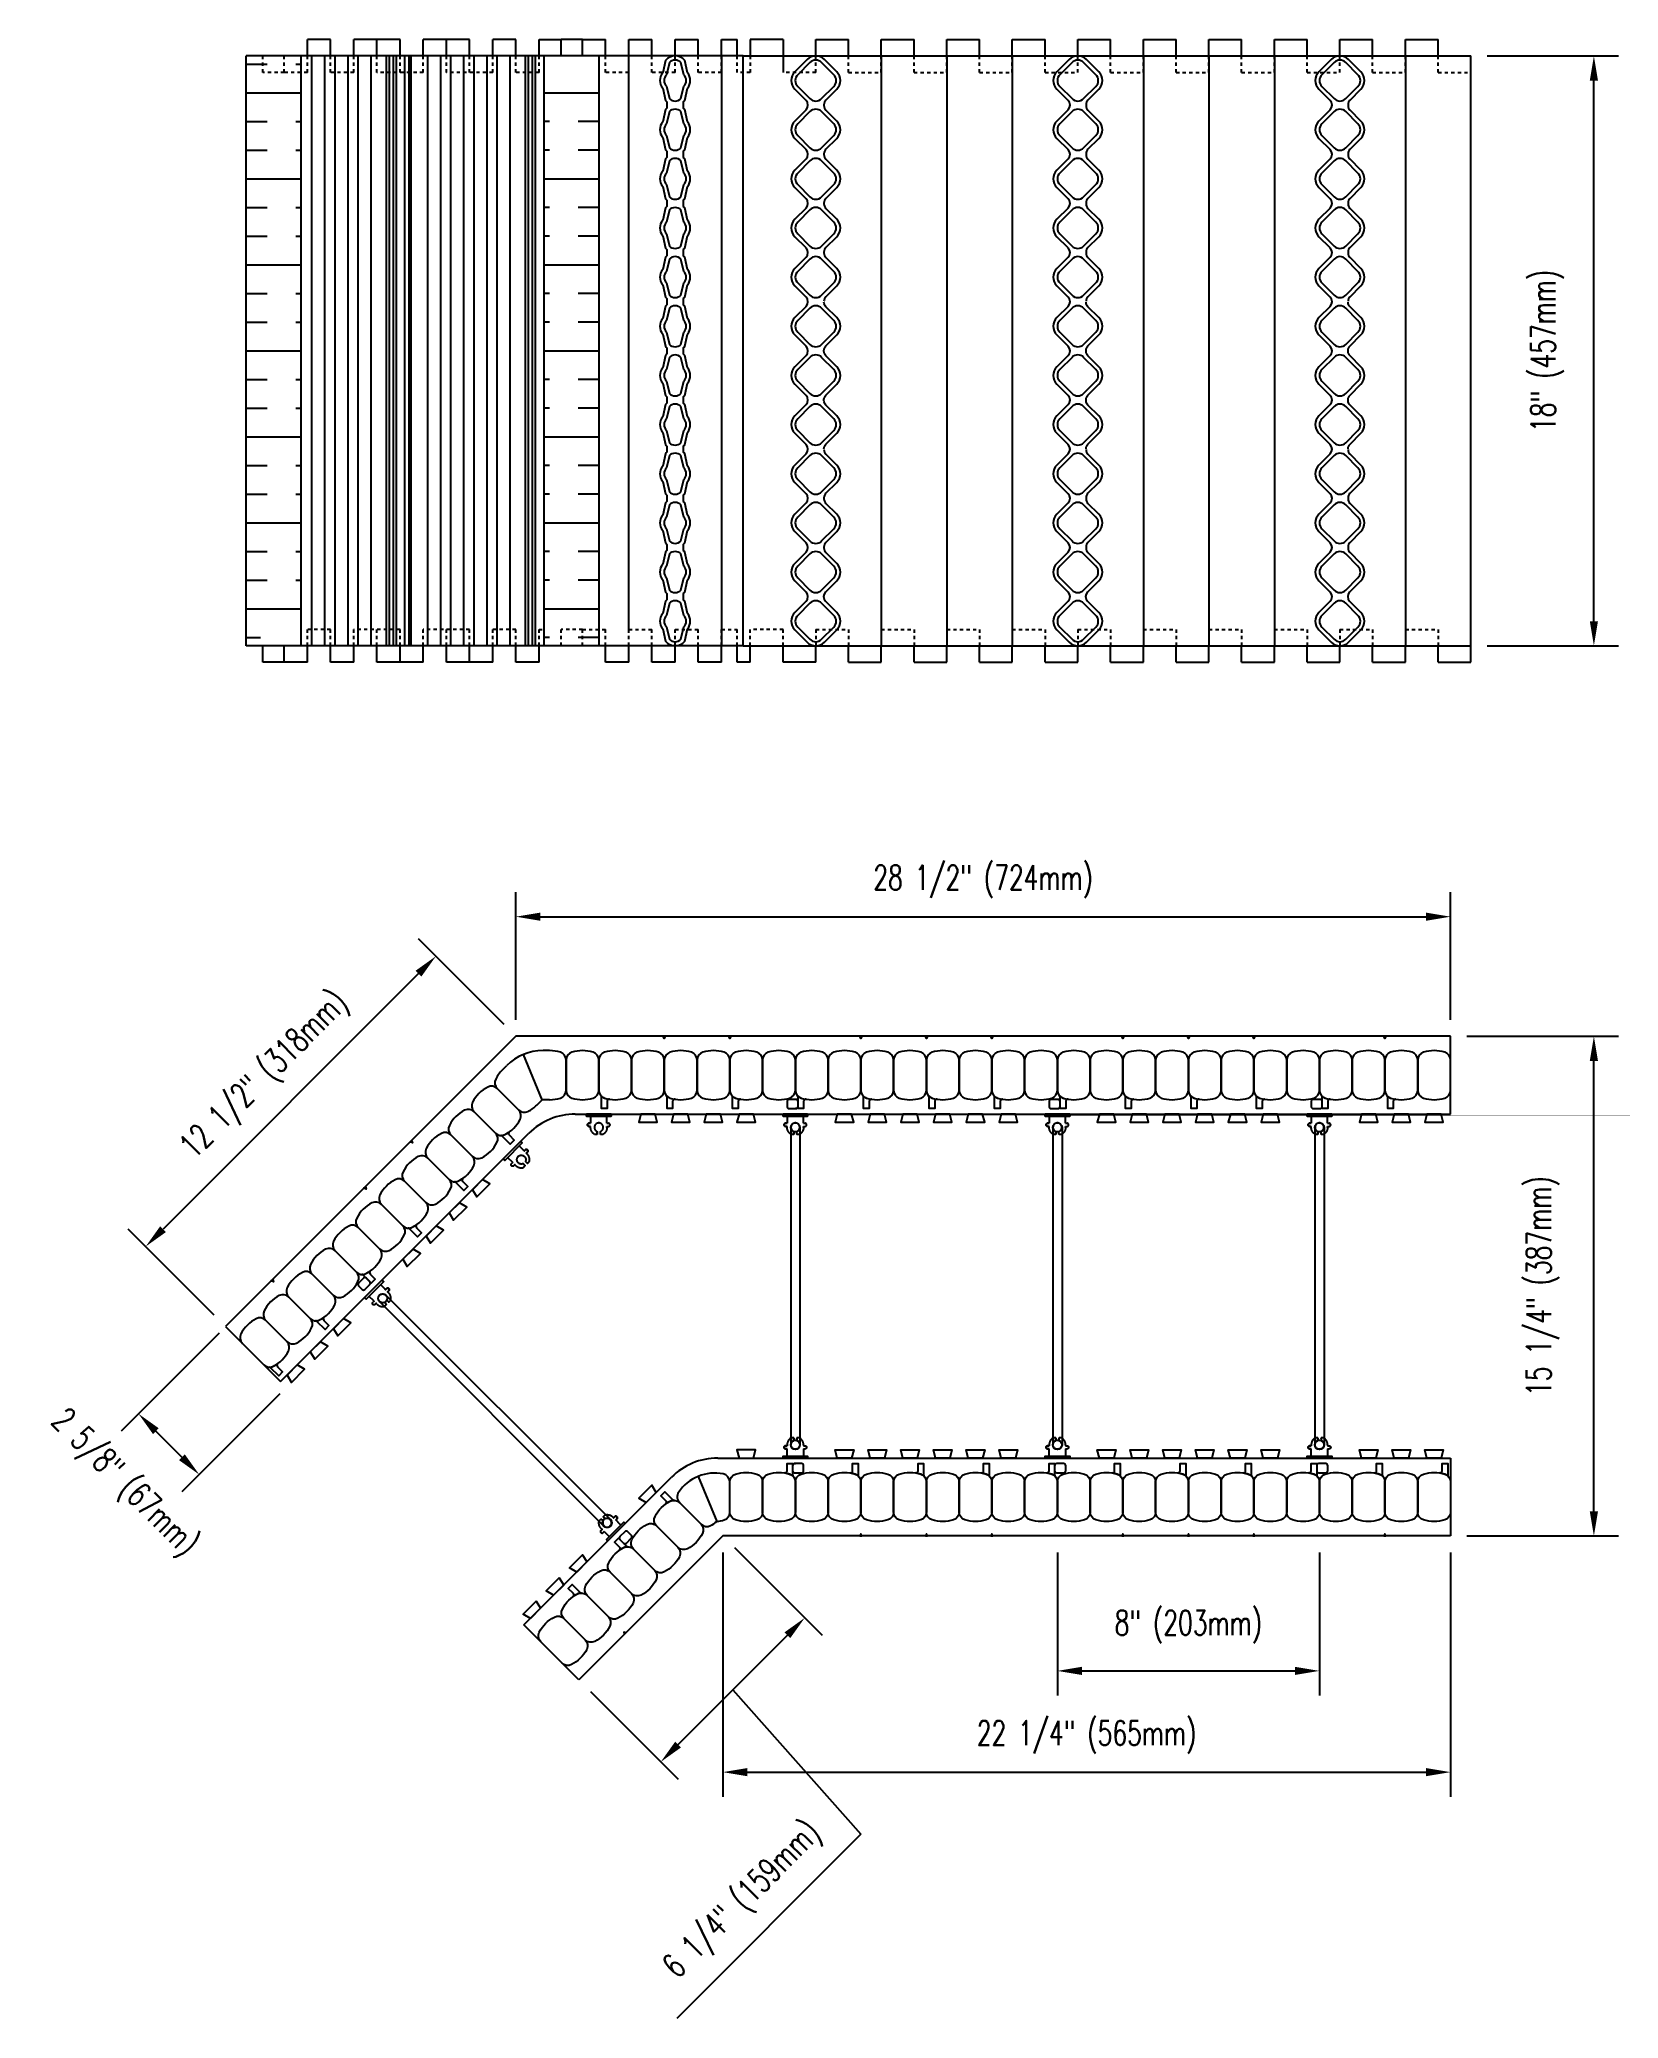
# Model space of a CAD drawing. Header units: inches. Extents: x 310.1 to 358.3, y 80.4 to 140.7.
import ezdxf

# ---------------------------------------------------------------- set-up
doc = ezdxf.new("R2010")
doc.units = ezdxf.units.IN
doc.header["$MEASUREMENT"] = 0
doc.linetypes.add('DASHED2', pattern=[0.375, 0.25, -0.125])
for name, color, linetype in [('HATCH', 12, 'Continuous'), ('line25', 2, 'Continuous'), ('LINE50', 5, 'Continuous'), ('LINE8', 8, 'Continuous'), ('LINE9', 9, 'Continuous'), ('TEXT', 4, 'Continuous')]:
    doc.layers.add(name, color=color, linetype=linetype)
doc.styles.add('DIM', font='romans.shx', dxfattribs={"width": 0.7})
doc.dimstyles.new('ext_8', dxfattribs={"dimscale": 8, "dimtxt": 0.09375, "dimasz": 0.09375, "dimexe": 0.09375, "dimexo": 0.0625, "dimgap": 0.0625, "dimtad": 1, "dimdec": 3, "dimzin": 3, "dimdsep": 46, "dimlunit": 4, "dimtxsty": 'DIM', "dimcen": 0.09, "dimdle": 0.09375, "dimclrt": 4, "dimadec": 0, "dimazin": 0, "dimtfac": 1, "dimtdec": 3, "dimtmove": 2, "dimatfit": 3, "dimfxl": 0, "dimfrac": 2, "dimtolj": 1, "dimtzin": 0, "dimarcsym": 0})

msp = doc.modelspace()

# ---------------------------------------------------------------- blocks, each defined once
blk = doc.blocks.new('WEB_INSERT_FRONT')
for p, q in [((-0.265, 8.89), (-0.64, 8.515)), ((0.64, 8.515), (0.265, 8.89)), ((-0.64, 7.985), (-0.297, 7.641)), ((0.309, 7.653), (0.64, 7.985)), ((-0.297, 7.359), (-0.64, 7.015)), ((0.25, 7.512), (0.25, 7.488)), ((0.64, 7.015), (0.309, 7.347)), ((-0.64, 6.485), (-0.297, 6.141)), ((0.309, 6.153), (0.64, 6.485)), ((-0.297, 5.859), (-0.64, 5.515)), ((0.25, 6.012), (0.25, 5.988)), ((0.64, 5.515), (0.309, 5.847)), ((-0.64, 4.985), (-0.297, 4.641)), ((0.309, 4.653), (0.64, 4.985)), ((-0.297, 4.359), (-0.64, 4.015)), ((0.25, 4.512), (0.25, 4.488)), ((0.64, 4.015), (0.309, 4.347)), ((-0.297, 3.141), (-0.64, 3.485)), ((0.309, 3.153), (0.64, 3.485)), ((-0.297, 2.859), (-0.64, 2.515)), ((0.25, 3.012), (0.25, 2.988)), ((0.64, 2.515), (0.309, 2.847)), ((-0.64, 1.985), (-0.297, 1.641)), ((0.309, 1.653), (0.64, 1.985)), ((-0.297, 1.359), (-0.64, 1.015)), ((-0.64, 0.485), (-0.297, 0.141)), ((-0.297, -0.141), (-0.64, -0.485)), ((-0.64, -1.015), (-0.297, -1.359)), ((-0.297, -1.641), (-0.64, -1.985)), ((-0.64, -2.515), (-0.297, -2.859)), ((-0.297, -3.141), (-0.64, -3.485)), ((0.64, -3.485), (0.309, -3.153)), ((-0.64, -4.015), (-0.297, -4.359)), ((0.309, -4.347), (0.64, -4.015)), ((-0.297, -4.641), (-0.64, -4.985)), ((0.25, -4.488), (0.25, -4.512)), ((0.64, -4.985), (0.309, -4.653)), ((-0.64, -5.515), (-0.297, -5.859)), ((0.25, -5.988), (0.25, -6.012)), ((0.309, -5.847), (0.64, -5.515)), ((-0.297, -6.141), (-0.64, -6.485)), ((0.64, -6.485), (0.309, -6.153)), ((-0.64, -7.015), (-0.297, -7.359)), ((0.297, -7.359), (0.64, -7.015)), ((-0.297, -7.641), (-0.64, -7.985)), ((0.64, -7.985), (0.297, -7.641)), ((-0.64, -8.515), (-0.265, -8.89)), ((0.265, -8.89), (0.64, -8.515))]:
    blk.add_line(p, q)
for points in [[(-0.552, 8.073), (-0.177, 7.698, 0.414214), (0.177, 7.698), (0.552, 8.073, 0.414214), (0.552, 8.427), (0.177, 8.802, 0.414214), (-0.177, 8.802), (-0.552, 8.427, 0.414214)], [(-0.552, 6.573), (-0.177, 6.198, 0.414214), (0.177, 6.198), (0.552, 6.573, 0.414214), (0.552, 6.927), (0.177, 7.302, 0.414214), (-0.177, 7.302), (-0.552, 6.927, 0.414214)], [(-0.552, 5.073), (-0.177, 4.698, 0.414214), (0.177, 4.698), (0.552, 5.073, 0.414214), (0.552, 5.427), (0.177, 5.802, 0.414214), (-0.177, 5.802), (-0.552, 5.427, 0.414214)], [(-0.552, 3.573), (-0.177, 3.198, 0.414214), (0.177, 3.198), (0.552, 3.573, 0.414214), (0.552, 3.927), (0.177, 4.302, 0.414214), (-0.177, 4.302), (-0.552, 3.927, 0.414214)], [(-0.552, 3.573), (-0.177, 3.198, 0.414214), (0.177, 3.198), (0.552, 3.573, 0.414214), (0.552, 3.927), (0.177, 4.302, 0.414214), (-0.177, 4.302), (-0.552, 3.927, 0.414214)], [(-0.552, 2.073), (-0.177, 1.698, 0.414214), (0.177, 1.698), (0.552, 2.073, 0.414214), (0.552, 2.427), (0.177, 2.802, 0.414214), (-0.177, 2.802), (-0.552, 2.427, 0.414214)], [(-0.552, 0.573), (-0.177, 0.198, 0.414214), (0.177, 0.198), (0.552, 0.573, 0.414214), (0.552, 0.927), (0.177, 1.302, 0.414214), (-0.177, 1.302), (-0.552, 0.927, 0.414214)], [(-0.552, -0.927), (-0.177, -1.302, 0.414214), (0.177, -1.302), (0.552, -0.927, 0.414214), (0.552, -0.573), (0.177, -0.198, 0.414214), (-0.177, -0.198), (-0.552, -0.573, 0.414214)], [(-0.552, -2.427), (-0.177, -2.802, 0.414214), (0.177, -2.802), (0.552, -2.427, 0.414214), (0.552, -2.073), (0.177, -1.698, 0.414214), (-0.177, -1.698), (-0.552, -2.073, 0.414214)], [(-0.552, -3.927), (-0.177, -4.302, 0.414214), (0.177, -4.302), (0.552, -3.927, 0.414214), (0.552, -3.573), (0.177, -3.198, 0.414214), (-0.177, -3.198), (-0.552, -3.573, 0.414214)], [(-0.552, -5.427), (-0.177, -5.802, 0.414214), (0.177, -5.802), (0.552, -5.427, 0.414214), (0.552, -5.073), (0.177, -4.698, 0.414214), (-0.177, -4.698), (-0.552, -5.073, 0.414214)], [(-0.552, -6.927), (-0.177, -7.302, 0.414214), (0.177, -7.302), (0.552, -6.927, 0.414214), (0.552, -6.573), (0.177, -6.198, 0.414214), (-0.177, -6.198), (-0.552, -6.573, 0.414214)], [(-0.552, -8.427), (-0.177, -8.802, 0.414214), (0.177, -8.802), (0.552, -8.427, 0.414214), (0.552, -8.073), (0.177, -7.698, 0.414214), (-0.177, -7.698), (-0.552, -8.073, 0.414214)]]:
    blk.add_lwpolyline(points, format="xyb", close=True)
blk.add_lwpolyline([(0.25, -2.988, -0.198912), (0.309, -2.847), (0.64, -2.515, 0.414214), (0.64, -1.985), (0.309, -1.653, -0.198912), (0.25, -1.512), (0.25, -1.488, -0.198912), (0.309, -1.347), (0.64, -1.015, 0.414214), (0.64, -0.485), (0.309, -0.153, -0.198912), (0.25, -0.012), (0.25, 0.012, -0.198912), (0.309, 0.153), (0.64, 0.485, 0.414214), (0.64, 1.015), (0.309, 1.347, -0.198912), (0.25, 1.488)], format="xyb")
for centre, radius, start, end in [((-0.375, 8.25), 0.375, 135, 225), ((0, 8.625), 0.375, 45, 135), ((0.375, 8.25), 0.375, 315, 45), ((-0.438, 7.5), 0.2, 315, 45), ((0.45, 7.512), 0.2, 135, 180), ((0.45, 7.488), 0.2, 180, 225), ((-0.375, 6.75), 0.375, 135, 225), ((0.375, 6.75), 0.375, 315, 45), ((-0.438, 6), 0.2, 315, 45), ((0.45, 6.012), 0.2, 135, 180), ((-0.375, 5.25), 0.375, 135, 225), ((0.45, 5.988), 0.2, 180, 225), ((0.375, 5.25), 0.375, 315, 45), ((-0.438, 4.5), 0.2, 315, 45), ((0.45, 4.512), 0.2, 135, 180), ((0.45, 4.488), 0.2, 180, 225), ((-0.375, 3.75), 0.375, 135, 225), ((0.375, 3.75), 0.375, 315, 45), ((-0.438, 3), 0.2, 315, 45), ((0.45, 3.012), 0.2, 135, 180), ((-0.375, 2.25), 0.375, 135, 225), ((0.45, 2.988), 0.2, 180, 225), ((0.375, 2.25), 0.375, 315, 45), ((-0.438, 1.5), 0.2, 315, 45), ((0.45, 1.512), 0.2, 135, 180), ((-0.375, 0.75), 0.375, 135, 225), ((-0.438, 0), 0.2, 315, 45), ((-0.375, -0.75), 0.375, 135, 225), ((-0.438, -1.5), 0.2, 315, 45), ((-0.375, -2.25), 0.375, 135, 225), ((-0.438, -3), 0.2, 315, 45), ((0.45, -3.012), 0.2, 180, 225), ((-0.375, -3.75), 0.375, 135, 225), ((0.375, -3.75), 0.375, 315, 45), ((-0.438, -4.5), 0.2, 315, 45), ((0.45, -4.488), 0.2, 135, 180), ((0.45, -4.512), 0.2, 180, 225), ((-0.375, -5.25), 0.375, 135, 225), ((0.375, -5.25), 0.375, 315, 45), ((-0.438, -6), 0.2, 315, 45), ((0.45, -5.988), 0.2, 135, 180), ((0.45, -6.012), 0.2, 180, 225), ((-0.375, -6.75), 0.375, 135, 225), ((0.375, -6.75), 0.375, 315, 45), ((-0.438, -7.5), 0.2, 315, 45), ((0.438, -7.5), 0.2, 135, 225), ((-0.375, -8.25), 0.375, 135, 225), ((0.375, -8.25), 0.375, 315, 45), ((0, -8.625), 0.375, 225, 315)]:
    blk.add_arc(centre, radius, start, end)
blk = doc.blocks.new('*D20')
at = {"layer": 'Defpoints', "color": 0}
for p in [(353.137, 113.979), (324.607, 110.33), (353.137, 110.33)]:
    blk.add_point(p, dxfattribs=at)
at = {"layer": 'TEXT', "color": 0, "lineweight": -2}
for p, q in [((324.607, 110.83), (324.607, 114.729)), ((353.137, 110.83), (353.137, 114.729)), ((325.357, 113.979), (352.387, 113.979))]:
    blk.add_line(p, q, dxfattribs=at)
at = {"layer": 'TEXT', "color": 0}
for points in [[(325.357, 114.104), (325.357, 113.854), (324.607, 113.979)], [(352.387, 114.104), (352.387, 113.854), (353.137, 113.979)]]:
    blk.add_solid(points, dxfattribs=at)
at = {"layer": 'TEXT', "color": 4, "insert": (338.872, 115.051), "char_height": 0.75, "attachment_point": 5, "style": 'DIM'}
blk.add_mtext('\\A1;28 1/2" (724mm)', dxfattribs=at)
blk = doc.blocks.new('*D21')
at = {"layer": 'Defpoints', "color": 0}
for p in [(341.137, 95.08), (349.137, 95.08), (349.137, 90.962)]:
    blk.add_point(p, dxfattribs=at)
at = {"layer": 'TEXT', "color": 0, "lineweight": -2}
for p, q in [((341.137, 94.58), (341.137, 90.212)), ((349.137, 94.58), (349.137, 90.212)), ((341.887, 90.962), (348.387, 90.962))]:
    blk.add_line(p, q, dxfattribs=at)
at = {"layer": 'TEXT', "color": 0}
for points in [[(341.887, 91.087), (341.887, 90.837), (341.137, 90.962)], [(348.387, 91.087), (348.387, 90.837), (349.137, 90.962)]]:
    blk.add_solid(points, dxfattribs=at)
at = {"layer": 'TEXT', "color": 4, "insert": (345.137, 92.306), "char_height": 0.75, "attachment_point": 5, "style": 'DIM'}
blk.add_mtext('\\A1;8" (203mm)', dxfattribs=at)
blk = doc.blocks.new('*D22')
at = {"layer": 'Defpoints', "color": 0}
for p in [(353.137, 110.33), (357.516, 110.33), (353.137, 95.08)]:
    blk.add_point(p, dxfattribs=at)
at = {"layer": 'TEXT', "color": 0, "lineweight": -2}
for p, q in [((353.637, 110.33), (358.266, 110.33)), ((357.516, 95.83), (357.516, 109.58)), ((353.637, 95.08), (358.266, 95.08))]:
    blk.add_line(p, q, dxfattribs=at)
at = {"layer": 'TEXT', "color": 0}
for points in [[(357.391, 109.58), (357.641, 109.58), (357.516, 110.33)], [(357.391, 95.83), (357.641, 95.83), (357.516, 95.08)]]:
    blk.add_solid(points, dxfattribs=at)
at = {"layer": 'TEXT', "color": 4, "insert": (355.958, 102.705), "char_height": 0.75, "attachment_point": 5, "rotation": 90, "style": 'DIM'}
blk.add_mtext('\\A1;15 1/4" (387mm)', dxfattribs=at)
blk = doc.blocks.new('*D25')
at = {"layer": 'Defpoints', "color": 0}
for p in [(353.762, 140.247), (357.516, 140.247), (353.762, 122.247)]:
    blk.add_point(p, dxfattribs=at)
at = {"layer": 'TEXT', "color": 0, "lineweight": -2}
for p, q in [((354.262, 140.247), (358.266, 140.247)), ((357.516, 122.997), (357.516, 139.497)), ((354.262, 122.247), (358.266, 122.247))]:
    blk.add_line(p, q, dxfattribs=at)
at = {"layer": 'TEXT', "color": 0}
for points in [[(357.391, 139.497), (357.641, 139.497), (357.516, 140.247)], [(357.391, 122.997), (357.641, 122.997), (357.516, 122.247)]]:
    blk.add_solid(points, dxfattribs=at)
at = {"layer": 'TEXT', "color": 4, "insert": (356.094, 131.247), "char_height": 0.75, "attachment_point": 5, "rotation": 90, "style": 'DIM'}
blk.add_mtext('\\A1;18" (457mm)', dxfattribs=at)
blk = doc.blocks.new('*D23')
at = {"layer": 'Defpoints', "color": 0}
for p in [(324.607, 110.33), (313.304, 103.912), (315.746, 101.47)]:
    blk.add_point(p, dxfattribs=at)
at = {"layer": 'TEXT', "color": 0, "lineweight": -2}
for p, q in [((324.253, 110.684), (321.634, 113.303)), ((321.634, 112.242), (313.834, 104.442)), ((315.392, 101.823), (312.773, 104.442))]:
    blk.add_line(p, q, dxfattribs=at)
at = {"layer": 'TEXT', "color": 0}
for points in [[(321.546, 112.331), (321.723, 112.154), (322.164, 112.772)], [(313.746, 104.53), (313.922, 104.354), (313.304, 103.912)]]:
    blk.add_solid(points, dxfattribs=at)
at = {"layer": 'TEXT', "color": 4, "insert": (316.976, 109.1), "char_height": 0.75, "attachment_point": 5, "rotation": 45, "style": 'DIM'}
blk.add_mtext('\\A1;12 1/2" (318mm)', dxfattribs=at)
blk = doc.blocks.new('*D24')
at = {"layer": 'Defpoints', "color": 0}
for p in [(315.901, 101.624), (317.757, 99.768), (314.941, 96.952)]:
    blk.add_point(p, dxfattribs=at)
at = {"layer": 'TEXT', "color": 0, "lineweight": -2}
for p, q in [((315.547, 101.271), (312.554, 98.278)), ((317.403, 99.415), (314.411, 96.422)), ((313.615, 98.278), (314.411, 97.483))]:
    blk.add_line(p, q, dxfattribs=at)
at = {"layer": 'TEXT', "color": 0}
for points in [[(313.703, 98.367), (313.527, 98.19), (313.085, 98.809)], [(314.499, 97.571), (314.322, 97.394), (314.941, 96.952)]]:
    blk.add_solid(points, dxfattribs=at)
at = {"layer": 'TEXT', "color": 4, "insert": (312.615, 96.659), "char_height": 0.75, "attachment_point": 5, "rotation": 315, "style": 'DIM'}
blk.add_mtext('\\A1;2 5/8" (67mm)', dxfattribs=at)
blk = doc.blocks.new('WEB_CENTRE_TOP_10')
for p, q in [((-0.141, 9.688), (-0.141, 0)), ((0.141, 9.688), (0.141, 0))]:
    blk.add_line(p, q)
for centre in [(0, 9.688), (0, 0)]:
    blk.add_circle(centre, 0.141)
blk = doc.blocks.new('*D26')
at = {"layer": 'Defpoints', "color": 0}
for p in [(330.923, 95.08), (333.424, 92.579), (326.529, 90.686)]:
    blk.add_point(p, dxfattribs=at)
at = {"layer": 'TEXT', "color": 0, "lineweight": -2}
for p, q in [((331.277, 94.727), (333.955, 92.049)), ((329.56, 88.716), (332.894, 92.049)), ((326.883, 90.333), (329.56, 87.655)), ((331.227, 90.382), (335.139, 85.978)), ((335.139, 85.978), (329.517, 80.356))]:
    blk.add_line(p, q, dxfattribs=at)
at = {"layer": 'TEXT', "color": 0}
for points in [[(332.805, 92.138), (332.982, 91.961), (333.424, 92.579)], [(329.472, 88.804), (329.649, 88.627), (329.03, 88.185)]]:
    blk.add_solid(points, dxfattribs=at)
at = {"layer": 'TEXT', "color": 4, "insert": (331.57, 83.925), "char_height": 0.75, "attachment_point": 5, "rotation": 45, "style": 'DIM'}
blk.add_mtext('\\A1;6 1/4" (159mm)', dxfattribs=at)
blk = doc.blocks.new('*D27')
at = {"layer": 'Defpoints', "color": 0}
for p in [(330.923, 95.08), (353.137, 95.08), (353.137, 87.872)]:
    blk.add_point(p, dxfattribs=at)
at = {"layer": 'TEXT', "color": 0, "lineweight": -2}
for p, q in [((330.923, 94.58), (330.923, 87.122)), ((353.137, 94.58), (353.137, 87.122)), ((331.673, 87.872), (352.387, 87.872))]:
    blk.add_line(p, q, dxfattribs=at)
at = {"layer": 'TEXT', "color": 0}
for points in [[(331.673, 87.997), (331.673, 87.747), (330.923, 87.872)], [(352.387, 87.997), (352.387, 87.747), (353.137, 87.872)]]:
    blk.add_solid(points, dxfattribs=at)
at = {"layer": 'TEXT', "color": 4, "insert": (342.03, 88.943), "char_height": 0.75, "attachment_point": 5, "style": 'DIM'}
blk.add_mtext('\\A1;22 1/4" (565mm)', dxfattribs=at)
blk = doc.blocks.new('Connector')
blk.add_point((0.271, 0))
at = {"layer": 'LINE9'}
for p, q in [((0, 0.375), (0, -0.375)), ((0.062, -0.375), (0.062, 0.375)), ((0.281, 0.25), (0.062, 0.25))]:
    blk.add_line(p, q, dxfattribs=at)
for points, weights in [([(0.007, 0.375), (0.004, 0.375), (0, 0.375)], [1, 0.972587069138, 0.950305488115]), ([(0.327, 0.343), (0.308, 0.343), (0.281, 0.317), (0.281, 0.297)], [1, 0.85355339, 0.85355339, 1]), ([(0.328, 0.343), (0.327, 0.343), (0.327, 0.343)], [1, 0.70710678, 1]), ([(0.375, 0.297), (0.375, 0.317), (0.348, 0.343), (0.329, 0.343)], [1, 0.85355339, 0.85355339, 1]), ([(0.406, 0.25), (0.546, 0.25), (0.619, 0.131)], [0.958404415409, 0.794674173519, 0.864651571113]), ([(0.619, 0.052), (0.612, 0.049), (0.604, 0.049)], [0.83615024178, 0.892081430621, 1]), ([(0, -0.375), (0.004, -0.375), (0.007, -0.375)], [0.950305488115, 0.972587069138, 1]), ([(0.281, -0.297), (0.281, -0.317), (0.308, -0.343), (0.327, -0.343)], [1, 0.85355339, 0.85355339, 1]), ([(0.327, -0.343), (0.281, -0.343), (0.281, -0.297)], [1, 0.70710678, 1]), ([(0.329, -0.343), (0.348, -0.343), (0.375, -0.317), (0.375, -0.297)], [1, 0.85355339, 0.85355339, 1]), ([(0.375, -0.297), (0.375, -0.343), (0.329, -0.343)], [1, 0.70710678, 1]), ([(0.619, -0.131), (0.546, -0.25), (0.406, -0.25)], [0.864651574428, 0.794674169686, 0.958404415195]), ([(0.604, -0.049), (0.612, -0.049), (0.619, -0.052)], [1, 0.89208144177, 0.836150253337])]:
    blk.add_rational_spline(points, weights, degree=2, dxfattribs=at)
for points, degree in [([(0, 0.375), (0.002, 0.375), (0.005, 0.375), (0.007, 0.375)], 3), ([(0.007, 0.375), (0.021, 0.375), (0.051, 0.375), (0.062, 0.375), (0.062, 0.375)], 3), ([(0.281, 0.25), (0.281, 0.297)], 1), ([(0.327, 0.343), (0.327, 0.343), (0.328, 0.343), (0.328, 0.343)], 3), ([(0.328, 0.343), (0.329, 0.343), (0.329, 0.343), (0.329, 0.343)], 3), ([(0.375, 0.25), (0.375, 0.297)], 1), ([(0.406, 0.25), (0.375, 0.25)], 1), ([(0.406, 0.25), (0.406, 0.25)], 1), ([(0.406, 0.25), (0.406, 0.25)], 1), ([(0.406, 0.25), (0.406, 0.25)], 1), ([(0.406, 0.25), (0.406, 0.25)], 1), ([(0.406, 0.25), (0.406, 0.25)], 1), ([(0.406, 0.25), (0.406, 0.25)], 1), ([(0.406, 0.25), (0.406, 0.25)], 1), ([(0.406, 0.25), (0.406, 0.25)], 1), ([(0.406, 0.25), (0.406, 0.25)], 1), ([(0.406, 0.25), (0.406, 0.25)], 1), ([(0.406, 0.25), (0.406, 0.25)], 1), ([(0.406, 0.25), (0.406, 0.25)], 1), ([(0.406, 0.25), (0.406, 0.25)], 1), ([(0.406, 0.25), (0.406, 0.25)], 1), ([(0.406, 0.25), (0.406, 0.25)], 1), ([(0.406, 0.25), (0.406, 0.25)], 1), ([(0.406, 0.25), (0.406, 0.25)], 1), ([(0.406, 0.25), (0.406, 0.25)], 1), ([(0.406, 0.25), (0.406, 0.25)], 1), ([(0.406, 0.25), (0.406, 0.25)], 1), ([(0.406, 0.25), (0.406, 0.25)], 1), ([(0.406, 0.25), (0.406, 0.25)], 1), ([(0.406, 0.25), (0.406, 0.25)], 1), ([(0.406, 0.25), (0.406, 0.25)], 1), ([(0.604, 0.049), (0.532, 0.049)], 1), ([(0.532, 0.049), (0.532, 0.049)], 1), ([(0.532, 0.049), (0.532, 0.049)], 1), ([(0.532, 0.049), (0.532, 0.049)], 1), ([(0.532, 0.049), (0.532, 0.049)], 1), ([(0.532, 0.049), (0.532, 0.049)], 1), ([(0.532, 0.049), (0.532, 0.049)], 1), ([(0.532, 0.049), (0.532, 0.049)], 1), ([(0.532, 0.049), (0.532, 0.049)], 1), ([(0.532, 0.049), (0.532, 0.049)], 1), ([(0.532, 0.049), (0.532, 0.049)], 1), ([(0.604, 0.049), (0.609, 0.049), (0.614, 0.05), (0.619, 0.052)], 3), ([(0.604, 0.049), (0.604, 0.049)], 1), ([(0.604, 0.049), (0.604, 0.049)], 1), ([(0.604, 0.049), (0.604, 0.049)], 1), ([(0.604, 0.049), (0.604, 0.049)], 1), ([(0.619, 0.131), (0.619, 0.052)], 1), ([(0.619, 0.131), (0.619, 0.131)], 1), ([(0.619, 0.131), (0.619, 0.131)], 1), ([(0.619, 0.131), (0.619, 0.131)], 1), ([(0.619, 0.131), (0.619, 0.131)], 1), ([(0.007, -0.375), (0.005, -0.375), (0.002, -0.375), (0, -0.375)], 3), ([(0.062, -0.375), (0.062, -0.375), (0.051, -0.375), (0.021, -0.375), (0.007, -0.375)], 3), ([(0.062, -0.25), (0.281, -0.25)], 1), ([(0.281, -0.297), (0.281, -0.25)], 1), ([(0.281, -0.25), (0.281, -0.297)], 1), ([(0.328, -0.343), (0.328, -0.343), (0.327, -0.343), (0.327, -0.343)], 3), ([(0.329, -0.343), (0.329, -0.343), (0.329, -0.343), (0.328, -0.343)], 3), ([(0.375, -0.25), (0.375, -0.297)], 1), ([(0.375, -0.297), (0.375, -0.25)], 1), ([(0.406, -0.25), (0.375, -0.25)], 1), ([(0.406, -0.25), (0.406, -0.25)], 1), ([(0.406, -0.25), (0.406, -0.25)], 1), ([(0.406, -0.25), (0.406, -0.25)], 1), ([(0.406, -0.25), (0.406, -0.25)], 1), ([(0.406, -0.25), (0.406, -0.25)], 1), ([(0.406, -0.25), (0.406, -0.25)], 1), ([(0.406, -0.25), (0.406, -0.25)], 1), ([(0.406, -0.25), (0.406, -0.25)], 1), ([(0.406, -0.25), (0.406, -0.25)], 1), ([(0.406, -0.25), (0.406, -0.25)], 1), ([(0.406, -0.25), (0.406, -0.25)], 1), ([(0.532, -0.049), (0.604, -0.049)], 1), ([(0.604, -0.049), (0.58, -0.049), (0.556, -0.049), (0.532, -0.049)], 3), ([(0.532, -0.049), (0.532, -0.049)], 1), ([(0.532, -0.049), (0.532, -0.049)], 1), ([(0.532, -0.049), (0.532, -0.049)], 1), ([(0.532, -0.049), (0.532, -0.049)], 1), ([(0.619, -0.052), (0.614, -0.05), (0.609, -0.049), (0.604, -0.049)], 3), ([(0.604, -0.049), (0.604, -0.049)], 1), ([(0.604, -0.049), (0.604, -0.049)], 1), ([(0.604, -0.049), (0.604, -0.049)], 1), ([(0.604, -0.049), (0.604, -0.049)], 1), ([(0.604, -0.049), (0.604, -0.049)], 1), ([(0.604, -0.049), (0.604, -0.049)], 1), ([(0.604, -0.049), (0.604, -0.049)], 1), ([(0.604, -0.049), (0.604, -0.049)], 1), ([(0.619, -0.052), (0.619, -0.131)], 1), ([(0.619, -0.131), (0.619, -0.131)], 1), ([(0.619, -0.131), (0.619, -0.131)], 1), ([(0.619, -0.131), (0.619, -0.131)], 1), ([(0.619, -0.131), (0.619, -0.131)], 1)]:
    blk.add_open_spline(points, degree=degree, dxfattribs=at)
for points, weights, knots in [([(0.062, 0.375), (0.062, 0.375), (0.046, 0.375), (0.03, 0.375), (0.007, 0.375)], [0.868718858569, 0.861102746415, 1, 0.861102734288, 0.868718859898], [0, 0, 0, 0.5, 0.5, 1, 1, 1]), ([(0.532, 0.049), (0.472, 0.203), (0.333, 0.113), (0.157, 0), (0.333, -0.113), (0.472, -0.203), (0.532, -0.049)], [0.899508922286, 0.599718215298, 1, 0.54226024, 1, 0.599718224335, 0.899508908749], [0, 0, 0, 0.318112, 0.318112, 0.681888, 0.681888, 1, 1, 1]), ([(0.007, -0.375), (0.03, -0.375), (0.046, -0.375), (0.062, -0.375), (0.062, -0.375)], [0.868718859319, 0.861102739573, 1, 0.861102742958, 0.868718858948], [0, 0, 0, 0.5, 0.5, 1, 1, 1])]:
    blk.add_rational_spline(points, weights, degree=2, knots=knots, dxfattribs=at)

# ---------------------------------------------------------------- dimensions: what is measured, and where the dimension line sits
at = {"layer": 'TEXT'}
for base, p1, p2, angle, text, picture, middle, dimtype in [((357.5156, 140.2468), (353.7619, 122.2468), (353.7619, 140.2468), 90, '18" (457mm)', '*D25', (356.0942, 131.2468), 160), ((357.5156, 110.3304), (353.1375, 95.0804), (353.1375, 110.3304), 90, '15 1/4" (387mm)', '*D22', (355.9577, 102.7054), 160), ((314.9409, 96.9524), (315.9005, 101.6244), (317.7567, 99.7683), 315, '2 5/8" (67mm)', '*D24', (312.6147, 96.6592), 161)]:
    dim = msp.add_linear_dim(base=base, p1=p1, p2=p2, angle=angle, text=text, dimstyle='ext_8', dxfattribs=at)
    dim.commit()
    dim.dimension.update_dxf_attribs({"geometry": picture, "text_midpoint": middle, "dimtype": dimtype})
for base, p1, p2, text, picture, middle in [((353.1375, 113.9793), (324.6065, 110.3304), (353.1375, 110.3304), '28 1/2" (724mm)', '*D20', (338.872, 115.0507)), ((353.1375, 87.8719), (330.9233, 95.0804), (353.1375, 95.0804), '22 1/4" (565mm)', '*D27', (342.0304, 88.9433))]:
    dim = msp.add_linear_dim(base=base, p1=p1, p2=p2, text=text, dimstyle='ext_8', dxfattribs=at)
    dim.commit()
    dim.dimension.update_dxf_attribs({"geometry": picture, "text_midpoint": middle})
dim = msp.add_aligned_dim(p1=(324.6065, 110.3304), p2=(315.7458, 101.4697), distance=-3.4536, text='12 1/2" (318mm)', dimstyle='ext_8', dxfattribs=at)
dim.commit()
dim.dimension.update_dxf_attribs({"geometry": '*D23', "text_midpoint": (316.9765, 109.0997)})
dim = msp.add_linear_dim(base=(333.4242, 92.5795), p1=(326.5292, 90.6863), p2=(330.9233, 95.0804), angle=45, text='6 1/4" (159mm)', dimstyle='ext_8', override={"dimtmove": 1}, dxfattribs=at)
dim.commit()
dim.dimension.update_dxf_attribs({"geometry": '*D26', "text_midpoint": (334.7852, 85.6242), "dimtype": 161})
dim = msp.add_linear_dim(base=(349.1375, 90.9624), p1=(341.1375, 95.0804), p2=(349.1375, 95.0804), text='8" (203mm)', dimstyle='ext_8', dxfattribs=at)
dim.commit()
dim.dimension.update_dxf_attribs({"geometry": '*D21', "text_midpoint": (345.1375, 92.3064), "dimtype": 160})

# ---------------------------------------------------------------- hatches: boundary and pattern name
at = {"layer": 'HATCH'}
h = msp.add_hatch(dxfattribs=at)
h.set_pattern_fill('INSUL', color=256, scale=7, style=0)
h.set_pattern_definition([(0, (319.6405, 131.2468), (0, 2.625), []), (0, (319.6405, 132.1218), (0, 2.625), [0.875, -0.875]), (0, (319.6405, 132.9968), (0, 2.625), [0.875, -0.875])])
h.paths.add_polyline_path([(318.0495, 140.2468), (316.3702, 140.2468), (316.3702, 122.2468), (316.811, 122.2468), (316.811, 122.7468), (318.0495, 122.7468)])
h = msp.add_hatch(dxfattribs=at)
h.set_pattern_fill('INSUL', color=256, scale=7, angle=180, style=0)
h.set_pattern_definition([(180, (323.8832, 131.2468), (-3e-16, -2.625), []), (180, (323.8832, 130.3718), (-3e-16, -2.625), [0.875, -0.875]), (180, (323.8832, 129.4968), (-3e-16, -2.625), [0.875, -0.875])])
h.paths.add_polyline_path([(327.1535, 139.7468), (325.915, 139.7468), (325.4742, 139.7468), (325.4742, 122.2468), (327.1535, 122.2468)])

# ---------------------------------------------------------------- linework, layer by layer
for p, q in [((318.9498, 140.7468), (318.2426, 140.7468)), ((318.2426, 140.2468), (318.2426, 140.7468)), ((318.9498, 140.2468), (318.9498, 140.7468)), ((321.0711, 140.7468), (319.6569, 140.7468)), ((319.6569, 140.2468), (319.6569, 140.7468)), ((320.364, 140.2468), (320.364, 140.7468)), ((321.0711, 140.2468), (321.0711, 140.7468)), ((323.1924, 140.7468), (321.7782, 140.7468)), ((321.7782, 140.2468), (321.7782, 140.7468)), ((322.4853, 140.2468), (322.4853, 140.7468)), ((323.1924, 140.2468), (323.1924, 140.7468)), ((324.6066, 140.7468), (323.8995, 140.7468)), ((323.8995, 140.2468), (323.8995, 140.7468)), ((324.6066, 140.2468), (324.6066, 140.7468)), ((325.3137, 140.7468), (325.9882, 140.7468)), ((325.3137, 140.2468), (325.3137, 140.7468)), ((318.3811, 122.2468), (318.3811, 140.2468)), ((318.7787, 122.2468), (318.7787, 140.2468)), ((319.0882, 122.2468), (319.0882, 140.2468)), ((319.4858, 122.2468), (319.4858, 140.2468)), ((319.7953, 122.2468), (319.7953, 140.2468)), ((320.1929, 122.2468), (320.1929, 140.2468)), ((321.9166, 122.2468), (321.9166, 140.2468)), ((322.3142, 122.2468), (322.3142, 140.2468)), ((322.6237, 122.2468), (322.6237, 140.2468)), ((323.0213, 122.2468), (323.0213, 140.2468)), ((323.3308, 122.2468), (323.3308, 140.2468)), ((323.7284, 122.2468), (323.7284, 140.2468)), ((324.0379, 122.2468), (324.0379, 140.2468)), ((324.4355, 122.2468), (324.4355, 140.2468)), ((328.0538, 122.7468), (328.0538, 140.2468)), ((330.8822, 140.2468), (330.8822, 122.2468)), ((335.7619, 140.2468), (335.7619, 122.2468)), ((337.7619, 140.2468), (337.7619, 122.2468)), ((339.7619, 140.2468), (339.7619, 122.2468)), ((343.7619, 140.2468), (343.7619, 122.2468)), ((345.7619, 140.2468), (345.7619, 122.2468)), ((347.7619, 140.2468), (347.7619, 122.2468)), ((351.7619, 140.2468), (351.7619, 122.2468)), ((329.218, 138.8423), (329.218, 138.6514)), ((329.718, 138.8423), (329.718, 138.6514)), ((329.218, 137.3423), (329.218, 137.1514)), ((329.718, 137.3423), (329.718, 137.1514)), ((329.218, 135.8423), (329.218, 135.6514)), ((329.718, 135.8423), (329.718, 135.6514)), ((329.218, 134.3423), (329.218, 134.1514)), ((329.718, 134.3423), (329.718, 134.1514)), ((329.218, 132.8423), (329.218, 132.6514)), ((329.718, 132.8423), (329.718, 132.6514)), ((329.218, 131.3423), (329.218, 131.1514)), ((329.718, 131.3423), (329.718, 131.1514)), ((329.218, 129.8423), (329.218, 129.6514)), ((329.718, 129.8423), (329.718, 129.6514)), ((329.218, 128.3423), (329.218, 128.1514)), ((329.718, 128.3423), (329.718, 128.1514)), ((329.218, 126.8423), (329.218, 126.6514)), ((329.718, 126.8423), (329.718, 126.6514)), ((329.218, 125.3423), (329.218, 125.1514)), ((329.718, 125.3423), (329.718, 125.1514)), ((329.218, 123.8423), (329.218, 123.6514)), ((329.718, 123.8423), (329.718, 123.6514)), ((316.8842, 121.7468), (316.8842, 122.2468)), ((317.5355, 121.7468), (317.5355, 122.2468)), ((318.2426, 121.7468), (318.2426, 122.2468)), ((318.9498, 121.7468), (318.9498, 122.2468)), ((319.6569, 121.7468), (319.6569, 122.2468)), ((320.364, 121.7468), (320.364, 122.2468)), ((321.0711, 121.7468), (321.0711, 122.2468)), ((321.7782, 121.7468), (321.7782, 122.2468)), ((322.4853, 121.7468), (322.4853, 122.2468)), ((323.1924, 121.7468), (323.1924, 122.2468)), ((323.8995, 121.7468), (323.8995, 122.2468)), ((324.6066, 121.7468), (324.6066, 122.2468)), ((325.3137, 121.7468), (325.3137, 122.2468)), ((317.5355, 121.7468), (316.8842, 121.7468)), ((318.2426, 121.7468), (317.5355, 121.7468)), ((319.6569, 121.7468), (318.9498, 121.7468)), ((321.7782, 121.7468), (320.364, 121.7468)), ((323.8995, 121.7468), (322.4853, 121.7468)), ((325.3137, 121.7468), (324.6066, 121.7468))]:
    msp.add_line(p, q, dxfattribs=at)
at = {"layer": 'HATCH', "linetype": 'DASHED2', "ltscale": 0.15}
for p, q in [((316.8842, 139.7468), (316.8842, 140.2468)), ((317.5355, 139.7468), (317.5355, 140.2468)), ((318.2426, 139.7468), (318.2426, 140.2468)), ((318.9498, 139.7468), (318.9498, 140.2468)), ((319.6569, 139.7468), (319.6569, 140.2468)), ((320.364, 139.7468), (320.364, 140.2468)), ((321.0711, 139.7468), (321.0711, 140.2468)), ((321.7782, 139.7468), (321.7782, 140.2468)), ((322.4853, 139.7468), (322.4853, 140.2468)), ((323.1924, 139.7468), (323.1924, 140.2468)), ((323.8995, 139.7468), (323.8995, 140.2468)), ((324.6066, 139.7468), (324.6066, 140.2468)), ((325.3137, 139.7468), (325.3137, 140.2468)), ((317.5355, 139.7468), (316.8842, 139.7468)), ((318.2426, 139.7468), (317.5355, 139.7468)), ((319.6569, 139.7468), (318.9498, 139.7468)), ((321.7782, 139.7468), (320.364, 139.7468)), ((323.8995, 139.7468), (322.4853, 139.7468)), ((325.3137, 139.7468), (324.6066, 139.7468)), ((318.9498, 122.7468), (318.2426, 122.7468)), ((318.2426, 122.2468), (318.2426, 122.7468)), ((318.9498, 122.2468), (318.9498, 122.7468)), ((321.0711, 122.7468), (319.6569, 122.7468)), ((319.6569, 122.2468), (319.6569, 122.7468)), ((320.364, 122.2468), (320.364, 122.7468)), ((321.0711, 122.2468), (321.0711, 122.7468)), ((323.1924, 122.7468), (321.7782, 122.7468)), ((321.7782, 122.2468), (321.7782, 122.7468)), ((322.4853, 122.2468), (322.4853, 122.7468)), ((323.1924, 122.2468), (323.1924, 122.7468)), ((324.6066, 122.7468), (323.8995, 122.7468)), ((323.8995, 122.2468), (323.8995, 122.7468)), ((324.6066, 122.2468), (324.6066, 122.7468)), ((325.3137, 122.7468), (325.4742, 122.7468)), ((325.3137, 122.2468), (325.3137, 122.7468))]:
    msp.add_line(p, q, dxfattribs=at)
at = {"layer": 'HATCH'}
for points in [[(329.718, 138.8423, 0.0398679), (329.7592, 138.8856), (329.8473, 139.2606, 0.3546831), (329.8473, 139.7331), (329.7592, 140.1081, 0.47636), (329.1768, 140.1081), (329.0886, 139.7331, 0.3546831), (329.0886, 139.2606), (329.1768, 138.8856, 0.0398679), (329.218, 138.8423, 0.0398679)], [(329.218, 138.6514, 0.0398679), (329.1768, 138.6081), (329.0886, 138.2331, 0.3546831), (329.0886, 137.7606), (329.1768, 137.3856, 0.0398679), (329.218, 137.3423, 0.0398679)], [(329.718, 137.3423, 0.0398679), (329.7592, 137.3856), (329.8473, 137.7606, 0.3546831), (329.8473, 138.2331), (329.7592, 138.6081, 0.0398679), (329.718, 138.6514)], [(329.218, 137.1514, 0.0398679), (329.1768, 137.1081), (329.0886, 136.7331, 0.3546831), (329.0886, 136.2606), (329.1768, 135.8856, 0.0398679), (329.218, 135.8423)], [(329.718, 135.8423, 0.0398679), (329.7592, 135.8856), (329.8473, 136.2606, 0.3546831), (329.8473, 136.7331), (329.7592, 137.1081, 0.0398679), (329.718, 137.1514, 0.0398679)], [(329.218, 135.6514, 0.0398679), (329.1768, 135.6081), (329.0886, 135.2331, 0.3546831), (329.0886, 134.7606), (329.1768, 134.3856, 0.0398679), (329.218, 134.3423, 0.0398679)], [(329.718, 134.3423, 0.0398679), (329.7592, 134.3856), (329.8473, 134.7606, 0.3546831), (329.8473, 135.2331), (329.7592, 135.6081, 0.0398679), (329.718, 135.6514)], [(329.218, 134.1514, 0.0398679), (329.1768, 134.1081), (329.0886, 133.7331, 0.3546831), (329.0886, 133.2606), (329.1768, 132.8856, 0.0398679), (329.218, 132.8423)], [(329.718, 132.8423, 0.0398679), (329.7592, 132.8856), (329.8473, 133.2606, 0.3546831), (329.8473, 133.7331), (329.7592, 134.1081, 0.0398679), (329.718, 134.1514, 0.0398679)], [(329.218, 132.6514, 0.0398679), (329.1768, 132.6081), (329.0886, 132.2331, 0.3546831), (329.0886, 131.7606), (329.1768, 131.3856, 0.0398679), (329.218, 131.3423, 0.0398679)], [(329.718, 131.3423, 0.0398679), (329.7592, 131.3856), (329.8473, 131.7606, 0.3546831), (329.8473, 132.2331), (329.7592, 132.6081, 0.0398679), (329.718, 132.6514)], [(329.218, 131.1514, 0.0398679), (329.1768, 131.1081), (329.0886, 130.7331, 0.3546831), (329.0886, 130.2606), (329.1768, 129.8856, 0.0398679), (329.218, 129.8423)], [(329.718, 129.8423, 0.0398679), (329.7592, 129.8856), (329.8473, 130.2606, 0.3546831), (329.8473, 130.7331), (329.7592, 131.1081, 0.0398679), (329.718, 131.1514, 0.0398679)], [(329.218, 129.6514, 0.0398679), (329.1768, 129.6081), (329.0886, 129.2331, 0.3546831), (329.0886, 128.7606), (329.1768, 128.3856, 0.0398679), (329.218, 128.3423, 0.0398679)], [(329.718, 128.3423, 0.0398679), (329.7592, 128.3856), (329.8473, 128.7606, 0.3546831), (329.8473, 129.2331), (329.7592, 129.6081, 0.0398679), (329.718, 129.6514)], [(329.218, 128.1514, 0.0398679), (329.1768, 128.1081), (329.0886, 127.7331, 0.3546831), (329.0886, 127.2606), (329.1768, 126.8856, 0.0398679), (329.218, 126.8423)], [(329.718, 126.8423, 0.0398679), (329.7592, 126.8856), (329.8473, 127.2606, 0.3546831), (329.8473, 127.7331), (329.7592, 128.1081, 0.0398679), (329.718, 128.1514, 0.0398679)], [(329.218, 126.6514, 0.0398679), (329.1768, 126.6081), (329.0886, 126.2331, 0.3546831), (329.0886, 125.7606), (329.1768, 125.3856, 0.0398679), (329.218, 125.3423, 0.0398679)], [(329.718, 125.3423, 0.0398679), (329.7592, 125.3856), (329.8473, 125.7606, 0.3546831), (329.8473, 126.2331), (329.7592, 126.6081, 0.0398679), (329.718, 126.6514)], [(329.218, 125.1514, 0.0398679), (329.1768, 125.1081), (329.0886, 124.7331, 0.3546831), (329.0886, 124.2606), (329.1768, 123.8856, 0.0398679), (329.218, 123.8423)], [(329.718, 123.8423, 0.0398679), (329.7592, 123.8856), (329.8473, 124.2606, 0.3546831), (329.8473, 124.7331), (329.7592, 125.1081, 0.0398679), (329.718, 125.1514, 0.0398679)], [(329.218, 123.6514, 0.0398679), (329.1768, 123.6081), (329.0886, 123.2331, 0.3546831), (329.0886, 122.7606), (329.1768, 122.3856, 0.47636), (329.7592, 122.3856), (329.8473, 122.7606, 0.3546831), (329.8473, 123.2331), (329.7592, 123.6081, 0.0398679), (329.718, 123.6514, 0.0398679)]]:
    msp.add_lwpolyline(points, format="xyb", dxfattribs=at)
for points in [[(329.203, 139.3201), (329.2912, 138.9451, 0.4142136), (329.6447, 138.9451), (329.7329, 139.3201, 0.4142136), (329.7329, 139.6736), (329.6447, 140.0486, 0.4142136), (329.2912, 140.0486), (329.203, 139.6736, 0.4142136)], [(329.203, 137.8201), (329.2912, 137.4451, 0.4142136), (329.6447, 137.4451), (329.7329, 137.8201, 0.4142136), (329.7329, 138.1736), (329.6447, 138.5486, 0.4142136), (329.2912, 138.5486), (329.203, 138.1736, 0.4142136)], [(329.203, 136.3201), (329.2912, 135.9451, 0.4142136), (329.6447, 135.9451), (329.7329, 136.3201, 0.4142136), (329.7329, 136.6736), (329.6447, 137.0486, 0.4142136), (329.2912, 137.0486), (329.203, 136.6736, 0.4142136)], [(329.203, 134.8201), (329.2912, 134.4451, 0.4142136), (329.6447, 134.4451), (329.7329, 134.8201, 0.4142136), (329.7329, 135.1736), (329.6447, 135.5486, 0.4142136), (329.2912, 135.5486), (329.203, 135.1736, 0.4142136)], [(329.203, 134.8201), (329.2912, 134.4451, 0.4142136), (329.6447, 134.4451), (329.7329, 134.8201, 0.4142136), (329.7329, 135.1736), (329.6447, 135.5486, 0.4142136), (329.2912, 135.5486), (329.203, 135.1736, 0.4142136)], [(329.203, 133.3201), (329.2912, 132.9451, 0.4142136), (329.6447, 132.9451), (329.7329, 133.3201, 0.4142136), (329.7329, 133.6736), (329.6447, 134.0486, 0.4142136), (329.2912, 134.0486), (329.203, 133.6736, 0.4142136)], [(329.203, 131.8201), (329.2912, 131.4451, 0.4142136), (329.6447, 131.4451), (329.7329, 131.8201, 0.4142136), (329.7329, 132.1736), (329.6447, 132.5486, 0.4142136), (329.2912, 132.5486), (329.203, 132.1736, 0.4142136)], [(329.203, 130.3201), (329.2912, 129.9451, 0.4142136), (329.6447, 129.9451), (329.7329, 130.3201, 0.4142136), (329.7329, 130.6736), (329.6447, 131.0486, 0.4142136), (329.2912, 131.0486), (329.203, 130.6736, 0.4142136)], [(329.203, 128.8201), (329.2912, 128.4451, 0.4142136), (329.6447, 128.4451), (329.7329, 128.8201, 0.4142136), (329.7329, 129.1736), (329.6447, 129.5486, 0.4142136), (329.2912, 129.5486), (329.203, 129.1736, 0.4142136)], [(329.203, 127.3201), (329.2912, 126.9451, 0.4142136), (329.6447, 126.9451), (329.7329, 127.3201, 0.4142136), (329.7329, 127.6736), (329.6447, 128.0486, 0.4142136), (329.2912, 128.0486), (329.203, 127.6736, 0.4142136)], [(329.203, 125.8201), (329.2912, 125.4451, 0.4142136), (329.6447, 125.4451), (329.7329, 125.8201, 0.4142136), (329.7329, 126.1736), (329.6447, 126.5486, 0.4142136), (329.2912, 126.5486), (329.203, 126.1736, 0.4142136)], [(329.203, 124.3201), (329.2912, 123.9451, 0.4142136), (329.6447, 123.9451), (329.7329, 124.3201, 0.4142136), (329.7329, 124.6736), (329.6447, 125.0486, 0.4142136), (329.2912, 125.0486), (329.203, 124.6736, 0.4142136)], [(329.203, 122.8201), (329.2912, 122.4451, 0.4142136), (329.6447, 122.4451), (329.7329, 122.8201, 0.4142136), (329.7329, 123.1736), (329.6447, 123.5486, 0.4142136), (329.2912, 123.5486), (329.203, 123.1736, 0.4142136)]]:
    msp.add_lwpolyline(points, format="xyb", close=True, dxfattribs=at)
at = {"layer": 'line25'}
for p, q in [((326.6395, 140.7468), (325.9882, 140.7468)), ((325.9882, 140.2468), (325.9882, 140.7468)), ((326.6395, 140.7468), (327.3466, 140.7468)), ((326.6395, 140.2468), (326.6395, 140.7468)), ((327.3466, 140.2468), (327.3466, 140.7468)), ((328.0538, 140.7468), (328.7609, 140.7468)), ((328.0538, 140.2468), (328.0538, 140.7468)), ((328.7609, 140.2468), (328.7609, 140.7468)), ((329.468, 140.7468), (330.1751, 140.7468)), ((329.468, 140.2468), (329.468, 140.7468)), ((330.1751, 140.2468), (330.1751, 140.7468)), ((330.8822, 140.7468), (331.3644, 140.7468)), ((330.8822, 140.2468), (330.8822, 140.7468)), ((331.3644, 140.2468), (331.3644, 140.7468)), ((331.5477, 140.2468), (316.3702, 140.2468)), ((331.5477, 122.2468), (316.3702, 122.2468)), ((327.3466, 121.7468), (327.3466, 122.2468)), ((328.0538, 121.7468), (328.0538, 122.2468)), ((328.7609, 121.7468), (328.7609, 122.2468)), ((329.468, 121.7468), (329.468, 122.2468)), ((330.1751, 121.7468), (330.1751, 122.2468)), ((330.8822, 121.7468), (330.8822, 122.2468)), ((331.3644, 121.7468), (331.3644, 122.2468)), ((328.0538, 121.7468), (327.3466, 121.7468)), ((329.468, 121.7468), (328.7609, 121.7468)), ((330.8822, 121.7468), (330.1751, 121.7468)), ((331.7619, 121.7468), (331.3644, 121.7468)), ((333.1582, 108.1239), (333.1375, 108.1239)), ((326.4187, 107.9554), (353.1375, 107.9554)), ((317.4252, 99.7903), (325.0045, 107.3696)), ((330.768, 97.4554), (353.1375, 97.4554)), ((324.8498, 92.3657), (329.3537, 96.8696))]:
    msp.add_line(p, q, dxfattribs=at)
at = {"layer": 'line25', "linetype": 'DASHED2', "ltscale": 0.15}
for p, q in [((327.3466, 139.7468), (327.3466, 140.2468)), ((328.0538, 139.7468), (328.0538, 140.2468)), ((328.7609, 139.7468), (328.7609, 140.2468)), ((329.468, 139.7468), (329.468, 140.2468)), ((330.1751, 139.7468), (330.1751, 140.2468)), ((330.8822, 139.7468), (330.8822, 140.2468)), ((331.3644, 139.7468), (331.3644, 140.2468)), ((328.0538, 139.7468), (327.3466, 139.7468)), ((329.468, 139.7468), (328.7609, 139.7468)), ((330.8822, 139.7468), (330.1751, 139.7468)), ((331.7619, 139.7468), (331.3644, 139.7468)), ((325.9882, 122.2468), (325.9882, 122.7468)), ((326.6395, 122.7468), (325.9882, 122.7468)), ((326.6395, 122.2468), (326.6395, 122.7468)), ((326.6395, 122.7468), (327.3466, 122.7468)), ((327.3466, 122.2468), (327.3466, 122.7468)), ((328.0538, 122.7468), (328.7609, 122.7468)), ((328.0538, 122.2468), (328.0538, 122.7468)), ((328.7609, 122.2468), (328.7609, 122.7468)), ((329.468, 122.7468), (330.1751, 122.7468)), ((329.468, 122.2468), (329.468, 122.7468)), ((330.1751, 122.2468), (330.1751, 122.7468)), ((330.8822, 122.7468), (331.3644, 122.7468)), ((330.8822, 122.2468), (330.8822, 122.7468)), ((331.3644, 122.2468), (331.3644, 122.7468))]:
    msp.add_line(p, q, dxfattribs=at)
at = {"layer": 'line25'}
for points in [[(328.4187, 107.9554), (328.3563, 107.7054), (328.9187, 107.7054), (328.8563, 107.9554)], [(329.4187, 107.9554), (329.3563, 107.7054), (329.9187, 107.7054), (329.8563, 107.9554)], [(330.4187, 107.9554), (330.3563, 107.7054), (330.9187, 107.7054), (330.8563, 107.9554)], [(331.4187, 107.9554), (331.3563, 107.7054), (331.9187, 107.7054), (331.8563, 107.9554)], [(334.4187, 107.9554), (334.3563, 107.7054), (334.9187, 107.7054), (334.8563, 107.9554)], [(335.4187, 107.9554), (335.3563, 107.7054), (335.9187, 107.7054), (335.8563, 107.9554)], [(336.4187, 107.9554), (336.3563, 107.7054), (336.9187, 107.7054), (336.8563, 107.9554)], [(337.4187, 107.9554), (337.3563, 107.7054), (337.9187, 107.7054), (337.8563, 107.9554)], [(338.4187, 107.9554), (338.3563, 107.7054), (338.9187, 107.7054), (338.8563, 107.9554)], [(339.4187, 107.9554), (339.3563, 107.7054), (339.9187, 107.7054), (339.8563, 107.9554)], [(342.4187, 107.9554), (342.3563, 107.7054), (342.9187, 107.7054), (342.8563, 107.9554)], [(343.4187, 107.9554), (343.3563, 107.7054), (343.9187, 107.7054), (343.8563, 107.9554)], [(344.4187, 107.9554), (344.3563, 107.7054), (344.9187, 107.7054), (344.8563, 107.9554)], [(345.4187, 107.9554), (345.3563, 107.7054), (345.9187, 107.7054), (345.8563, 107.9554)], [(346.4187, 107.9554), (346.3563, 107.7054), (346.9187, 107.7054), (346.8563, 107.9554)], [(347.4187, 107.9554), (347.3563, 107.7054), (347.9187, 107.7054), (347.8563, 107.9554)], [(350.4187, 107.9554), (350.3563, 107.7054), (350.9187, 107.7054), (350.8563, 107.9554)], [(351.4187, 107.9554), (351.3563, 107.7054), (351.9187, 107.7054), (351.8563, 107.9554)], [(352.4187, 107.9554), (352.3563, 107.7054), (352.9187, 107.7054), (352.8563, 107.9554)], [(323.2808, 105.646), (323.4135, 105.4251), (323.8112, 105.8228), (323.5903, 105.9555)], [(322.5737, 104.9389), (322.7064, 104.718), (323.1041, 105.1156), (322.8832, 105.2483)], [(321.8666, 104.2318), (321.9993, 104.0109), (322.397, 104.4085), (322.1761, 104.5412)], [(321.1595, 103.5247), (321.2922, 103.3038), (321.6899, 103.7014), (321.469, 103.8341)], [(319.0382, 101.4033), (319.1709, 101.1825), (319.5685, 101.5801), (319.3477, 101.7128)], [(318.3311, 100.6962), (318.4638, 100.4754), (318.8614, 100.873), (318.6406, 101.0057)], [(317.624, 99.9891), (317.7567, 99.7683), (318.1543, 100.1659), (317.9335, 100.2986)], [(331.8563, 97.4554), (331.9187, 97.7054), (331.3563, 97.7054), (331.4187, 97.4554)], [(334.4187, 97.4554), (334.3563, 97.7054), (334.9187, 97.7054), (334.8563, 97.4554)], [(335.4187, 97.4554), (335.3563, 97.7054), (335.9187, 97.7054), (335.8563, 97.4554)], [(336.4187, 97.4554), (336.3563, 97.7054), (336.9187, 97.7054), (336.8563, 97.4554)], [(337.4187, 97.4554), (337.3563, 97.7054), (337.9187, 97.7054), (337.8563, 97.4554)], [(338.4187, 97.4554), (338.3563, 97.7054), (338.9187, 97.7054), (338.8563, 97.4554)], [(339.4187, 97.4554), (339.3563, 97.7054), (339.9187, 97.7054), (339.8563, 97.4554)], [(342.4187, 97.4554), (342.3563, 97.7054), (342.9187, 97.7054), (342.8563, 97.4554)], [(343.4187, 97.4554), (343.3563, 97.7054), (343.9187, 97.7054), (343.8563, 97.4554)], [(344.4187, 97.4554), (344.3563, 97.7054), (344.9187, 97.7054), (344.8563, 97.4554)], [(345.4187, 97.4554), (345.3563, 97.7054), (345.9187, 97.7054), (345.8563, 97.4554)], [(346.4187, 97.4554), (346.3563, 97.7054), (346.9187, 97.7054), (346.8563, 97.4554)], [(347.4187, 97.4554), (347.3563, 97.7054), (347.9187, 97.7054), (347.8563, 97.4554)], [(350.4187, 97.4554), (350.3563, 97.7054), (350.9187, 97.7054), (350.8563, 97.4554)], [(351.4187, 97.4554), (351.3563, 97.7054), (351.9187, 97.7054), (351.8563, 97.4554)], [(352.4187, 97.4554), (352.3563, 97.7054), (352.9187, 97.7054), (352.8563, 97.4554)], [(328.8936, 96.4095), (328.7609, 96.6304), (328.3633, 96.2327), (328.5841, 96.1)], [(326.4628, 93.9787), (326.242, 94.1114), (326.6396, 94.509), (326.7723, 94.2882)], [(325.7557, 93.2716), (325.5349, 93.4043), (325.9325, 93.8019), (326.0652, 93.5811)], [(325.0486, 92.5645), (324.8278, 92.6972), (325.2254, 93.0948), (325.3581, 92.874)]]:
    msp.add_lwpolyline(points, close=True, dxfattribs=at)
for centre in [(326.4187, 105.9554), (330.768, 95.4554)]:
    msp.add_arc(centre, 2, 90, 135, dxfattribs=at)
at = {"layer": 'LINE50'}
for p, q in [((316.3702, 122.2468), (316.3702, 140.2468)), ((318.0495, 122.2468), (318.0495, 140.2468)), ((325.4742, 122.2468), (325.4742, 140.2468)), ((327.1535, 122.2468), (327.1535, 140.2468)), ((331.5477, 122.2468), (331.5477, 140.2468)), ((324.6065, 110.3304), (315.7458, 101.4697)), ((353.1375, 110.3304), (324.6065, 110.3304)), ((353.1375, 107.9554), (353.1375, 110.3304)), ((315.7458, 101.4697), (317.4252, 99.7903)), ((353.1375, 97.4554), (353.1375, 95.0804)), ((330.9233, 95.0804), (326.5292, 90.6863)), ((353.1375, 95.0804), (330.9233, 95.0804)), ((326.5292, 90.6863), (324.8498, 92.3657))]:
    msp.add_line(p, q, dxfattribs=at)
at = {"layer": 'LINE8'}
for p, q in [((320.657, 122.2468), (320.657, 140.2468)), ((320.7454, 122.2468), (320.7454, 140.2468)), ((320.8683, 122.2468), (320.8683, 140.2468)), ((320.9664, 122.2468), (320.9664, 140.2468)), ((321.2117, 122.2468), (321.2117, 140.2468)), ((321.3526, 122.2468), (321.3526, 140.2468)), ((321.4082, 122.2468), (321.4082, 140.2468)), ((324.8996, 122.2468), (324.8996, 140.2468)), ((324.988, 122.2468), (324.988, 140.2468)), ((325.1109, 122.2468), (325.1109, 140.2468)), ((325.209, 122.2468), (325.209, 140.2468)), ((325.4656, 122.2468), (325.4656, 140.2468))]:
    msp.add_line(p, q, dxfattribs=at)
at = {"layer": 'LINE9'}
for p, q in [((332.7619, 140.7468), (331.7619, 140.7468)), ((331.7619, 140.7468), (331.7619, 140.2468)), ((332.7619, 140.7468), (332.7619, 139.7468)), ((333.7619, 140.7468), (334.7619, 140.7468)), ((333.7619, 140.2468), (333.7619, 140.7468)), ((334.7619, 140.2468), (334.7619, 140.7468)), ((335.7619, 140.2468), (335.7619, 140.7468)), ((335.7619, 140.7468), (336.7619, 140.7468)), ((336.7619, 140.2468), (336.7619, 140.7468)), ((337.7619, 140.2468), (337.7619, 140.7468)), ((337.7619, 140.7468), (338.7619, 140.7468)), ((338.7619, 140.2468), (338.7619, 140.7468)), ((339.7619, 140.2468), (339.7619, 140.7468)), ((339.7619, 140.7468), (340.7619, 140.7468)), ((340.7619, 140.2468), (340.7619, 140.7468)), ((341.7619, 140.2468), (341.7619, 140.7468)), ((341.7619, 140.7468), (342.7619, 140.7468)), ((342.7619, 140.2468), (342.7619, 140.7468)), ((343.7619, 140.2468), (343.7619, 140.7468)), ((343.7619, 140.7468), (344.7619, 140.7468)), ((344.7619, 140.2468), (344.7619, 140.7468)), ((345.7619, 140.2468), (345.7619, 140.7468)), ((345.7619, 140.7468), (346.7619, 140.7468)), ((346.7619, 140.2468), (346.7619, 140.7468)), ((347.7619, 140.2468), (347.7619, 140.7468)), ((347.7619, 140.7468), (348.7619, 140.7468)), ((348.7619, 140.2468), (348.7619, 140.7468)), ((349.7619, 140.7468), (350.7619, 140.7468)), ((349.7619, 140.2468), (349.7619, 140.7468)), ((350.7619, 140.2468), (350.7619, 140.7468)), ((351.7619, 140.7468), (352.7619, 140.7468)), ((351.7619, 140.2468), (351.7619, 140.7468)), ((352.7619, 140.2468), (352.7619, 140.7468)), ((331.5477, 140.2468), (353.7619, 140.2468)), ((353.7619, 122.2468), (353.7619, 140.2468)), ((331.5477, 122.2468), (353.7619, 122.2468)), ((331.7619, 121.7468), (331.7619, 122.2468)), ((332.7619, 121.7468), (332.7619, 122.2468)), ((333.7619, 121.7468), (333.7619, 122.2468)), ((334.7619, 121.7468), (334.7619, 122.2468)), ((335.7619, 121.7468), (335.7619, 122.2468)), ((336.7619, 121.7468), (336.7619, 122.2468)), ((337.7619, 121.7468), (337.7619, 122.2468)), ((338.7619, 121.7468), (338.7619, 122.2468)), ((339.7619, 121.7468), (339.7619, 122.2468)), ((340.7619, 121.7468), (340.7619, 122.2468)), ((341.7619, 121.7468), (341.7619, 122.2468)), ((342.7619, 121.7468), (342.7619, 122.2468)), ((343.7619, 121.7468), (343.7619, 122.2468)), ((344.7619, 121.7468), (344.7619, 122.2468)), ((345.7619, 121.7468), (345.7619, 122.2468)), ((346.7619, 121.7468), (346.7619, 122.2468)), ((347.7619, 121.7468), (347.7619, 122.2468)), ((348.7619, 121.7468), (348.7619, 122.2468)), ((349.7619, 121.7468), (349.7619, 122.2468)), ((350.7619, 121.7468), (350.7619, 122.2468)), ((351.7619, 121.7468), (351.7619, 122.2468)), ((352.7619, 121.7468), (352.7619, 122.2468)), ((353.7619, 121.7468), (353.7619, 122.2468)), ((333.7619, 121.7468), (332.7619, 121.7468)), ((334.7619, 121.7468), (335.7619, 121.7468)), ((336.7619, 121.7468), (337.7619, 121.7468)), ((338.7619, 121.7468), (339.7619, 121.7468)), ((340.7619, 121.7468), (341.7619, 121.7468)), ((342.7619, 121.7468), (343.7619, 121.7468)), ((344.7619, 121.7468), (345.7619, 121.7468)), ((346.7619, 121.7468), (347.7619, 121.7468)), ((348.7619, 121.7468), (349.7619, 121.7468)), ((350.7619, 121.7468), (351.7619, 121.7468)), ((352.7619, 121.7468), (353.7619, 121.7468)), ((324.1869, 109.2921), (324.3301, 109.4353)), ((325.4091, 108.3929), (324.837, 109.774)), ((325.6375, 109.8929), (325.435, 109.8929)), ((325.2475, 108.2314), (325.4091, 108.3929)), ((325.6375, 108.3929), (325.4091, 108.3929)), ((333.1167, 97.287), (333.1375, 97.287)), ((330.17, 96.899), (330.74, 95.5229)), ((331.1375, 95.8073), (331.1375, 96.7285)), ((330.2578, 95.443), (329.6064, 96.0943))]:
    msp.add_line(p, q, dxfattribs=at)
at = {"layer": 'LINE9', "linetype": 'DASHED2', "ltscale": 0.15}
for p, q in [((331.7619, 140.2468), (331.7619, 139.7468)), ((333.7619, 139.7468), (333.7619, 140.2468)), ((334.7619, 139.7468), (334.7619, 140.2468)), ((335.7619, 139.7468), (335.7619, 140.2468)), ((336.7619, 139.7468), (336.7619, 140.2468)), ((337.7619, 139.7468), (337.7619, 140.2468)), ((338.7619, 139.7468), (338.7619, 140.2468)), ((339.7619, 139.7468), (339.7619, 140.2468)), ((340.7619, 139.7468), (340.7619, 140.2468)), ((341.7619, 139.7468), (341.7619, 140.2468)), ((342.7619, 139.7468), (342.7619, 140.2468)), ((343.7619, 139.7468), (343.7619, 140.2468)), ((344.7619, 139.7468), (344.7619, 140.2468)), ((345.7619, 139.7468), (345.7619, 140.2468)), ((346.7619, 139.7468), (346.7619, 140.2468)), ((347.7619, 139.7468), (347.7619, 140.2468)), ((348.7619, 139.7468), (348.7619, 140.2468)), ((349.7619, 139.7468), (349.7619, 140.2468)), ((350.7619, 139.7468), (350.7619, 140.2468)), ((351.7619, 139.7468), (351.7619, 140.2468)), ((352.7619, 139.7468), (352.7619, 140.2468)), ((353.7619, 139.7468), (353.7619, 140.2468)), ((333.7619, 139.7468), (332.7619, 139.7468)), ((334.7619, 139.7468), (335.7619, 139.7468)), ((336.7619, 139.7468), (337.7619, 139.7468)), ((338.7619, 139.7468), (339.7619, 139.7468)), ((340.7619, 139.7468), (341.7619, 139.7468)), ((342.7619, 139.7468), (343.7619, 139.7468)), ((344.7619, 139.7468), (345.7619, 139.7468)), ((346.7619, 139.7468), (347.7619, 139.7468)), ((348.7619, 139.7468), (349.7619, 139.7468)), ((350.7619, 139.7468), (351.7619, 139.7468)), ((352.7619, 139.7468), (353.7619, 139.7468)), ((332.7619, 122.7468), (331.7619, 122.7468)), ((331.7619, 122.2468), (331.7619, 122.7468)), ((331.7619, 122.2468), (331.7619, 122.7468)), ((332.7619, 122.2468), (332.7619, 122.7468)), ((333.7619, 122.7468), (334.7619, 122.7468)), ((333.7619, 122.7468), (333.7619, 122.2468)), ((334.7619, 122.7468), (334.7619, 122.2468)), ((335.7619, 122.7468), (336.7619, 122.7468)), ((335.7619, 122.7468), (335.7619, 122.2468)), ((336.7619, 122.7468), (336.7619, 122.2468)), ((337.7619, 122.7468), (338.7619, 122.7468)), ((337.7619, 122.7468), (337.7619, 122.2468)), ((338.7619, 122.7468), (338.7619, 122.2468)), ((339.7619, 122.7468), (339.7619, 122.2468)), ((339.7619, 122.7468), (340.7619, 122.7468)), ((340.7619, 122.7468), (340.7619, 122.2468)), ((341.7619, 122.7468), (341.7619, 122.2468)), ((341.7619, 122.7468), (342.7619, 122.7468)), ((342.7619, 122.7468), (342.7619, 122.2468)), ((343.7619, 122.7468), (344.7619, 122.7468)), ((343.7619, 122.7468), (343.7619, 122.2468)), ((344.7619, 122.7468), (344.7619, 122.2468)), ((345.7619, 122.7468), (346.7619, 122.7468)), ((345.7619, 122.7468), (345.7619, 122.2468)), ((346.7619, 122.7468), (346.7619, 122.2468)), ((347.7619, 122.7468), (347.7619, 122.2468)), ((347.7619, 122.7468), (348.7619, 122.7468)), ((348.7619, 122.7468), (348.7619, 122.2468)), ((349.7619, 122.7468), (349.7619, 122.2468)), ((349.7619, 122.7468), (350.7619, 122.7468)), ((350.7619, 122.7468), (350.7619, 122.2468)), ((351.7619, 122.7468), (351.7619, 122.2468)), ((351.7619, 122.7468), (352.7619, 122.7468)), ((352.7619, 122.7468), (352.7619, 122.2468))]:
    msp.add_line(p, q, dxfattribs=at)
at = {"layer": 'LINE9'}
for points in [[(329.1687, 110.3304), (329.1375, 110.2659), (329.1062, 110.3304)], [(331.1687, 110.3304), (331.1375, 110.2659), (331.1062, 110.3304)], [(335.1687, 110.3304), (335.1375, 110.2659), (335.1062, 110.3304)], [(337.1687, 110.3304), (337.1375, 110.2659), (337.1062, 110.3304)], [(339.1687, 110.3304), (339.1375, 110.2659), (339.1062, 110.3304)], [(343.1687, 110.3304), (343.1375, 110.2659), (343.1062, 110.3304)], [(345.1687, 110.3304), (345.1375, 110.2659), (345.1062, 110.3304)], [(347.1687, 110.3304), (347.1375, 110.2659), (347.1062, 110.3304)], [(351.1687, 110.3304), (351.1375, 110.2659), (351.1062, 110.3304)], [(321.4247, 107.1486), (321.4482, 107.0809), (321.3806, 107.1044)], [(320.0105, 105.7344), (320.034, 105.6667), (319.9663, 105.6902)], [(317.1821, 102.906), (317.2056, 102.8383), (317.1379, 102.8618)], [(335.1687, 95.0804), (335.1375, 95.1449), (335.1062, 95.0804)], [(337.1687, 95.0804), (337.1375, 95.1449), (337.1062, 95.0804)], [(339.1687, 95.0804), (339.1375, 95.1449), (339.1062, 95.0804)], [(343.1687, 95.0804), (343.1375, 95.1449), (343.1062, 95.0804)], [(345.1687, 95.0804), (345.1375, 95.1449), (345.1062, 95.0804)], [(347.1687, 95.0804), (347.1375, 95.1449), (347.1062, 95.0804)], [(351.1687, 95.0804), (351.1375, 95.1449), (351.1062, 95.0804)], [(327.9655, 92.1226), (327.8978, 92.1461), (327.9213, 92.0784)]]:
    msp.add_lwpolyline(points, close=True, dxfattribs=at)
for points in [[(325.6375, 108.3929, 0.0783514), (325.9644, 108.4445, 0.3253046), (326.1375, 108.6823), (326.1375, 109.6035, 0.3253046), (325.9644, 109.8414, 0.0783514), (325.6375, 109.8929, 0.3253046)], [(324.1869, 109.2921, 0.0783514), (323.9922, 109.0244, 0.3253046), (324.038, 108.7338), (324.6893, 108.0825, 0.3253046), (324.9799, 108.0367, 0.1576708)], [(324.9799, 108.0367, 0.0783514), (325.2475, 108.2314, 0.3253046)]]:
    msp.add_lwpolyline(points, format="xyb", dxfattribs=at)
for points in [[(326.3106, 108.4445, 0.1576708), (326.9644, 108.4445, 0.3253046), (327.1375, 108.6823), (327.1375, 109.6035, 0.3253046), (326.9644, 109.8414, 0.1576708), (326.3106, 109.8414, 0.3253046), (326.1375, 109.6035), (326.1375, 108.6823, 0.3253046)], [(327.3106, 108.4445, 0.1576708), (327.9644, 108.4445, 0.3253046), (328.1375, 108.6823), (328.1375, 109.6035, 0.3253046), (327.9644, 109.8414, 0.1576708), (327.3106, 109.8414, 0.3253046), (327.1375, 109.6035), (327.1375, 108.6823, 0.3253046)], [(328.3106, 108.4445, 0.1576708), (328.9644, 108.4445, 0.3253046), (329.1375, 108.6823), (329.1375, 109.6035, 0.3253046), (328.9644, 109.8414, 0.1576708), (328.3106, 109.8414, 0.3253046), (328.1375, 109.6035), (328.1375, 108.6823, 0.3253046)], [(329.3106, 108.4445, 0.1576708), (329.9644, 108.4445, 0.3253046), (330.1375, 108.6823), (330.1375, 109.6035, 0.3253046), (329.9644, 109.8414, 0.1576708), (329.3106, 109.8414, 0.3253046), (329.1375, 109.6035), (329.1375, 108.6823, 0.3253046)], [(330.3106, 108.4445, 0.1576708), (330.9644, 108.4445, 0.3253046), (331.1375, 108.6823), (331.1375, 109.6035, 0.3253046), (330.9644, 109.8414, 0.1576708), (330.3106, 109.8414, 0.3253046), (330.1375, 109.6035), (330.1375, 108.6823, 0.3253046)], [(331.3106, 108.4445, 0.1576708), (331.9644, 108.4445, 0.3253046), (332.1375, 108.6823), (332.1375, 109.6035, 0.3253046), (331.9644, 109.8414, 0.1576708), (331.3106, 109.8414, 0.3253046), (331.1375, 109.6035), (331.1375, 108.6823, 0.3253046)], [(332.3106, 108.4445, 0.1576708), (332.9644, 108.4445, 0.3253046), (333.1375, 108.6823), (333.1375, 109.6035, 0.3253046), (332.9644, 109.8414, 0.1576708), (332.3106, 109.8414, 0.3253046), (332.1375, 109.6035), (332.1375, 108.6823, 0.3253046)], [(333.3106, 108.4445, 0.1576708), (333.9644, 108.4445, 0.3253046), (334.1375, 108.6823), (334.1375, 109.6035, 0.3253046), (333.9644, 109.8414, 0.1576708), (333.3106, 109.8414, 0.3253046), (333.1375, 109.6035), (333.1375, 108.6823, 0.3253046)], [(334.3106, 108.4445, 0.1576708), (334.9644, 108.4445, 0.3253046), (335.1375, 108.6823), (335.1375, 109.6035, 0.3253046), (334.9644, 109.8414, 0.1576708), (334.3106, 109.8414, 0.3253046), (334.1375, 109.6035), (334.1375, 108.6823, 0.3253046)], [(335.3106, 108.4445, 0.1576708), (335.9644, 108.4445, 0.3253046), (336.1375, 108.6823), (336.1375, 109.6035, 0.3253046), (335.9644, 109.8414, 0.1576708), (335.3106, 109.8414, 0.3253046), (335.1375, 109.6035), (335.1375, 108.6823, 0.3253046)], [(336.3106, 108.4445, 0.1576708), (336.9644, 108.4445, 0.3253046), (337.1375, 108.6823), (337.1375, 109.6035, 0.3253046), (336.9644, 109.8414, 0.1576708), (336.3106, 109.8414, 0.3253046), (336.1375, 109.6035), (336.1375, 108.6823, 0.3253046)], [(337.3106, 108.4445, 0.1576708), (337.9644, 108.4445, 0.3253046), (338.1375, 108.6823), (338.1375, 109.6035, 0.3253046), (337.9644, 109.8414, 0.1576708), (337.3106, 109.8414, 0.3253046), (337.1375, 109.6035), (337.1375, 108.6823, 0.3253046)], [(338.3106, 108.4445, 0.1576708), (338.9644, 108.4445, 0.3253046), (339.1375, 108.6823), (339.1375, 109.6035, 0.3253046), (338.9644, 109.8414, 0.1576708), (338.3106, 109.8414, 0.3253046), (338.1375, 109.6035), (338.1375, 108.6823, 0.3253046)], [(339.3106, 108.4445, 0.1576708), (339.9644, 108.4445, 0.3253046), (340.1375, 108.6823), (340.1375, 109.6035, 0.3253046), (339.9644, 109.8414, 0.1576708), (339.3106, 109.8414, 0.3253046), (339.1375, 109.6035), (339.1375, 108.6823, 0.3253046)], [(340.3106, 108.4445, 0.1576708), (340.9644, 108.4445, 0.3253046), (341.1375, 108.6823), (341.1375, 109.6035, 0.3253046), (340.9644, 109.8414, 0.1576708), (340.3106, 109.8414, 0.3253046), (340.1375, 109.6035), (340.1375, 108.6823, 0.3253046)], [(341.3106, 108.4445, 0.1576708), (341.9644, 108.4445, 0.3253046), (342.1375, 108.6823), (342.1375, 109.6035, 0.3253046), (341.9644, 109.8414, 0.1576708), (341.3106, 109.8414, 0.3253046), (341.1375, 109.6035), (341.1375, 108.6823, 0.3253046)], [(342.3106, 108.4445, 0.1576708), (342.9644, 108.4445, 0.3253046), (343.1375, 108.6823), (343.1375, 109.6035, 0.3253046), (342.9644, 109.8414, 0.1576708), (342.3106, 109.8414, 0.3253046), (342.1375, 109.6035), (342.1375, 108.6823, 0.3253046)], [(343.3106, 108.4445, 0.1576708), (343.9644, 108.4445, 0.3253046), (344.1375, 108.6823), (344.1375, 109.6035, 0.3253046), (343.9644, 109.8414, 0.1576708), (343.3106, 109.8414, 0.3253046), (343.1375, 109.6035), (343.1375, 108.6823, 0.3253046)], [(344.3106, 108.4445, 0.1576708), (344.9644, 108.4445, 0.3253046), (345.1375, 108.6823), (345.1375, 109.6035, 0.3253046), (344.9644, 109.8414, 0.1576708), (344.3106, 109.8414, 0.3253046), (344.1375, 109.6035), (344.1375, 108.6823, 0.3253046)], [(345.3106, 108.4445, 0.1576708), (345.9644, 108.4445, 0.3253046), (346.1375, 108.6823), (346.1375, 109.6035, 0.3253046), (345.9644, 109.8414, 0.1576708), (345.3106, 109.8414, 0.3253046), (345.1375, 109.6035), (345.1375, 108.6823, 0.3253046)], [(346.3106, 108.4445, 0.1576708), (346.9644, 108.4445, 0.3253046), (347.1375, 108.6823), (347.1375, 109.6035, 0.3253046), (346.9644, 109.8414, 0.1576708), (346.3106, 109.8414, 0.3253046), (346.1375, 109.6035), (346.1375, 108.6823, 0.3253046)], [(347.3106, 108.4445, 0.1576708), (347.9644, 108.4445, 0.3253046), (348.1375, 108.6823), (348.1375, 109.6035, 0.3253046), (347.9644, 109.8414, 0.1576708), (347.3106, 109.8414, 0.3253046), (347.1375, 109.6035), (347.1375, 108.6823, 0.3253046)], [(348.3106, 108.4445, 0.1576708), (348.9644, 108.4445, 0.3253046), (349.1375, 108.6823), (349.1375, 109.6035, 0.3253046), (348.9644, 109.8414, 0.1576708), (348.3106, 109.8414, 0.3253046), (348.1375, 109.6035), (348.1375, 108.6823, 0.3253046)], [(349.3106, 108.4445, 0.1576708), (349.9644, 108.4445, 0.3253046), (350.1375, 108.6823), (350.1375, 109.6035, 0.3253046), (349.9644, 109.8414, 0.1576708), (349.3106, 109.8414, 0.3253046), (349.1375, 109.6035), (349.1375, 108.6823, 0.3253046)], [(350.3106, 108.4445, 0.1576708), (350.9644, 108.4445, 0.3253046), (351.1375, 108.6823), (351.1375, 109.6035, 0.3253046), (350.9644, 109.8414, 0.1576708), (350.3106, 109.8414, 0.3253046), (350.1375, 109.6035), (350.1375, 108.6823, 0.3253046)], [(351.3106, 108.4445, 0.1576708), (351.9644, 108.4445, 0.3253046), (352.1375, 108.6823), (352.1375, 109.6035, 0.3253046), (351.9644, 109.8414, 0.1576708), (351.3106, 109.8414, 0.3253046), (351.1375, 109.6035), (351.1375, 108.6823, 0.3253046)], [(352.3106, 108.4445, 0.1576708), (352.9644, 108.4445, 0.3253046), (353.1375, 108.6823), (353.1375, 109.6035, 0.3253046), (352.9644, 109.8414, 0.1576708), (352.3106, 109.8414, 0.3253046), (352.1375, 109.6035), (352.1375, 108.6823, 0.3253046)], [(324.2728, 107.3296, 0.1576708), (324.7352, 107.7919, 0.3253046), (324.6893, 108.0825), (324.038, 108.7338, 0.3253046), (323.7474, 108.7797, 0.1576708), (323.2851, 108.3173, 0.3253046), (323.3309, 108.0267), (323.9822, 107.3754, 0.3253046)], [(323.5657, 106.6225, 0.1576708), (324.0281, 107.0848, 0.3253046), (323.9822, 107.3754), (323.3309, 108.0267, 0.3253046), (323.0403, 108.0726, 0.1576708), (322.5779, 107.6102, 0.3253046), (322.6238, 107.3196), (323.2751, 106.6683, 0.3253046)], [(327.3106, 108.4445, 0.0372667), (327.4643, 108.4071, 0.4630356), (327.3916, 108.3455), (327.3916, 108.1239), (327.2207, 108.1239), (327.2207, 108.47, 0.1890024), (327.2041, 108.5124, 0.1284074)], [(329.3106, 108.4445, 0.0372667), (329.4643, 108.4071, 0.4630356), (329.3916, 108.3455), (329.3916, 108.1239), (329.2207, 108.1239), (329.2207, 108.47, 0.1890024), (329.2041, 108.5124, 0.1284074)], [(331.3106, 108.4445, 0.0372667), (331.4643, 108.4071, 0.4630356), (331.3916, 108.3455), (331.3916, 108.1239), (331.2207, 108.1239), (331.2207, 108.47, 0.1890024), (331.2041, 108.5124, 0.1284074)], [(332.9459, 108.1239), (333.1582, 108.1239, 0.4142136), (333.2207, 108.1864), (333.2207, 108.3389, 0.4142136), (333.1582, 108.4014), (332.9459, 108.4014, 0.4142136), (332.8834, 108.3389), (332.8834, 108.1864, 0.4142136)], [(333.3106, 108.4445, 0.0372667), (333.4643, 108.4071, 0.4630356), (333.3916, 108.3455), (333.3916, 108.1239), (333.2207, 108.1239), (333.2207, 108.47, 0.1890024), (333.2041, 108.5124, 0.1284074)], [(335.3106, 108.4445, 0.0372667), (335.4643, 108.4071, 0.4630356), (335.3916, 108.3455), (335.3916, 108.1239), (335.2207, 108.1239), (335.2207, 108.47, 0.1890024), (335.2041, 108.5124, 0.1284074)], [(337.3106, 108.4445, 0.0372667), (337.4643, 108.4071, 0.4630356), (337.3916, 108.3455), (337.3916, 108.1239), (337.2207, 108.1239), (337.2207, 108.47, 0.1890024), (337.2041, 108.5124, 0.1284074)], [(339.3106, 108.4445, 0.0372667), (339.4643, 108.4071, 0.4630356), (339.3916, 108.3455), (339.3916, 108.1239), (339.2207, 108.1239), (339.2207, 108.47, 0.1890024), (339.2041, 108.5124, 0.1284074)], [(340.9459, 108.1239), (341.1582, 108.1239, 0.4142136), (341.2207, 108.1864), (341.2207, 108.3389, 0.4142136), (341.1582, 108.4014), (340.9459, 108.4014, 0.4142136), (340.8834, 108.3389), (340.8834, 108.1864, 0.4142136)], [(341.3106, 108.4445, 0.0372667), (341.4643, 108.4071, 0.4630356), (341.3916, 108.3455), (341.3916, 108.1239), (341.2207, 108.1239), (341.2207, 108.47, 0.1890024), (341.2041, 108.5124, 0.1284074)], [(343.3106, 108.4445, 0.0372667), (343.4643, 108.4071, 0.4630356), (343.3916, 108.3455), (343.3916, 108.1239), (343.2207, 108.1239), (343.2207, 108.47, 0.1890024), (343.2041, 108.5124, 0.1284074)], [(345.3106, 108.4445, 0.0372667), (345.4643, 108.4071, 0.4630356), (345.3916, 108.3455), (345.3916, 108.1239), (345.2207, 108.1239), (345.2207, 108.47, 0.1890024), (345.2041, 108.5124, 0.1284074)], [(347.3106, 108.4445, 0.0372667), (347.4643, 108.4071, 0.4630356), (347.3916, 108.3455), (347.3916, 108.1239), (347.2207, 108.1239), (347.2207, 108.47, 0.1890024), (347.2041, 108.5124, 0.1284074)], [(348.9459, 108.1239), (349.1582, 108.1239, 0.4142136), (349.2207, 108.1864), (349.2207, 108.3389, 0.4142136), (349.1582, 108.4014), (348.9459, 108.4014, 0.4142136), (348.8834, 108.3389), (348.8834, 108.1864, 0.4142136)], [(349.3106, 108.4445, 0.0372667), (349.4643, 108.4071, 0.4630356), (349.3916, 108.3455), (349.3916, 108.1239), (349.2207, 108.1239), (349.2207, 108.47, 0.1890024), (349.2041, 108.5124, 0.1284074)], [(351.3106, 108.4445, 0.0372667), (351.4643, 108.4071, 0.4630356), (351.3916, 108.3455), (351.3916, 108.1239), (351.2207, 108.1239), (351.2207, 108.47, 0.1890024), (351.2041, 108.5124, 0.1284074)], [(322.8586, 105.9154, 0.1576708), (323.3209, 106.3777, 0.3253046), (323.2751, 106.6683), (322.6238, 107.3196, 0.3253046), (322.3332, 107.3655, 0.1576708), (321.8708, 106.9031, 0.3253046), (321.9167, 106.6125), (322.568, 105.9612, 0.3253046)], [(324.2728, 107.3296, 0.0372667), (324.4079, 107.4118, 0.4630356), (324.4001, 107.3168), (324.5568, 107.1602), (324.436, 107.0394), (324.1913, 107.2841, 0.1890024), (324.1495, 107.3023, 0.1284074)], [(322.1515, 105.2082, 0.1576708), (322.6138, 105.6706, 0.3253046), (322.568, 105.9612), (321.9167, 106.6125, 0.3253046), (321.6261, 106.6583, 0.1576708), (321.1637, 106.196, 0.3253046), (321.2096, 105.9054), (321.8609, 105.2541, 0.3253046)], [(321.4444, 104.5011, 0.1576708), (321.9067, 104.9635, 0.3253046), (321.8609, 105.2541), (321.2096, 105.9054, 0.3253046), (320.919, 105.9512, 0.1576708), (320.4566, 105.4889, 0.3253046), (320.5024, 105.1983), (321.1538, 104.547, 0.3253046)], [(322.8586, 105.9154, 0.0372667), (322.9937, 105.9976, 0.4630356), (322.9859, 105.9026), (323.1426, 105.7459), (323.0218, 105.6251), (322.7771, 105.8699, 0.1890024), (322.7352, 105.8881, 0.1284074)], [(320.7373, 103.794, 0.1576708), (321.1996, 104.2564, 0.3253046), (321.1538, 104.547), (320.5024, 105.1983, 0.3253046), (320.2119, 105.2441, 0.1576708), (319.7495, 104.7818, 0.3253046), (319.7953, 104.4912), (320.4467, 103.8398, 0.3253046)], [(320.0302, 103.0869, 0.1576708), (320.4925, 103.5493, 0.3253046), (320.4467, 103.8398), (319.7953, 104.4912, 0.3253046), (319.5048, 104.537, 0.1576708), (319.0424, 104.0747, 0.3253046), (319.0882, 103.7841), (319.7396, 103.1327, 0.3253046)], [(321.4444, 104.5011, 0.0372667), (321.5795, 104.5834, 0.4630356), (321.5717, 104.4884), (321.7284, 104.3317), (321.6076, 104.2109), (321.3628, 104.4557, 0.1890024), (321.321, 104.4739, 0.1284074)], [(319.3231, 102.3798, 0.1576708), (319.7854, 102.8422, 0.3253046), (319.7396, 103.1327), (319.0882, 103.7841, 0.3253046), (318.7976, 103.8299, 0.1576708), (318.3353, 103.3676, 0.3253046), (318.3811, 103.077), (319.0325, 102.4256, 0.3253046)], [(318.616, 101.6727, 0.1576708), (319.0783, 102.135, 0.3253046), (319.0325, 102.4256), (318.3811, 103.077, 0.3253046), (318.0905, 103.1228, 0.1576708), (317.6282, 102.6605, 0.3253046), (317.674, 102.3699), (318.3254, 101.7185, 0.3253046)], [(319.999, 102.6024), (320.1492, 102.7525, 0.4142136), (320.1492, 102.8409), (320.0413, 102.9487, 0.4142136), (319.9529, 102.9487), (319.8028, 102.7986, 0.4142136), (319.8028, 102.7102), (319.9106, 102.6024, 0.4142136)], [(320.0302, 103.0869, 0.0372667), (320.1653, 103.1692, 0.4630356), (320.1575, 103.0742), (320.3142, 102.9175), (320.1934, 102.7967), (319.9486, 103.0414, 0.1890024), (319.9068, 103.0597, 0.1284074)], [(317.9089, 100.9656, 0.1576708), (318.3712, 101.4279, 0.3253046), (318.3254, 101.7185), (317.674, 102.3699, 0.3253046), (317.3834, 102.4157, 0.1576708), (316.9211, 101.9534, 0.3253046), (316.9669, 101.6628), (317.6183, 101.0114, 0.3253046)], [(317.2018, 100.2585, 0.1576708), (317.6641, 100.7208, 0.3253046), (317.6183, 101.0114), (316.9669, 101.6628, 0.3253046), (316.6763, 101.7086, 0.1576708), (316.214, 101.2463, 0.3253046), (316.2598, 100.9557), (316.9112, 100.3043, 0.3253046)], [(318.616, 101.6727, 0.0372667), (318.751, 101.755, 0.4630356), (318.7432, 101.66), (318.8999, 101.5033), (318.7791, 101.3825), (318.5344, 101.6272, 0.1890024), (318.4926, 101.6455, 0.1284074)], [(317.2018, 100.2585, 0.0372667), (317.3368, 100.3408, 0.4630356), (317.329, 100.2458), (317.4857, 100.0891), (317.3649, 99.9683), (317.1202, 100.213, 0.1890024), (317.0784, 100.2313, 0.1284074)], [(332.9644, 96.9664, 0.0372667), (332.8107, 97.0037, 0.4630356), (332.8834, 97.0654), (332.8834, 97.287), (333.0542, 97.287), (333.0542, 96.9409, 0.1890024), (333.0709, 96.8984, 0.1284074)], [(332.9644, 96.9664, 0.0372667), (332.8107, 97.0037, 0.4630356), (332.8834, 97.0654), (332.8834, 97.287), (333.0542, 97.287), (333.0542, 96.9409, 0.1890024), (333.0709, 96.8984, 0.1284074)], [(333.0542, 97.072, 0.4142136), (333.1167, 97.0095), (333.3291, 97.0095, 0.4142136), (333.3916, 97.072), (333.3916, 97.2245, 0.4142136), (333.3291, 97.287), (333.1167, 97.287, 0.4142136), (333.0542, 97.2245)], [(334.9644, 96.9664, 0.0372667), (334.8107, 97.0037, 0.4630356), (334.8834, 97.0654), (334.8834, 97.287), (335.0542, 97.287), (335.0542, 96.9409, 0.1890024), (335.0709, 96.8984, 0.1284074)], [(336.9644, 96.9664, 0.0372667), (336.8107, 97.0037, 0.4630356), (336.8834, 97.0654), (336.8834, 97.287), (337.0542, 97.287), (337.0542, 96.9409, 0.1890024), (337.0709, 96.8984, 0.1284074)], [(338.9644, 96.9664, 0.0372667), (338.8107, 97.0037, 0.4630356), (338.8834, 97.0654), (338.8834, 97.287), (339.0542, 97.287), (339.0542, 96.9409, 0.1890024), (339.0709, 96.8984, 0.1284074)], [(340.9644, 96.9664, 0.0372667), (340.8107, 97.0037, 0.4630356), (340.8834, 97.0654), (340.8834, 97.287), (341.0542, 97.287), (341.0542, 96.9409, 0.1890024), (341.0709, 96.8984, 0.1284074)], [(341.0542, 97.072, 0.4142136), (341.1167, 97.0095), (341.3291, 97.0095, 0.4142136), (341.3916, 97.072), (341.3916, 97.2245, 0.4142136), (341.3291, 97.287), (341.1167, 97.287, 0.4142136), (341.0542, 97.2245)], [(342.9644, 96.9664, 0.0372667), (342.8107, 97.0037, 0.4630356), (342.8834, 97.0654), (342.8834, 97.287), (343.0542, 97.287), (343.0542, 96.9409, 0.1890024), (343.0709, 96.8984, 0.1284074)], [(344.9644, 96.9664, 0.0372667), (344.8107, 97.0037, 0.4630356), (344.8834, 97.0654), (344.8834, 97.287), (345.0542, 97.287), (345.0542, 96.9409, 0.1890024), (345.0709, 96.8984, 0.1284074)], [(346.9644, 96.9664, 0.0372667), (346.8107, 97.0037, 0.4630356), (346.8834, 97.0654), (346.8834, 97.287), (347.0542, 97.287), (347.0542, 96.9409, 0.1890024), (347.0709, 96.8984, 0.1284074)], [(348.9644, 96.9664, 0.0372667), (348.8107, 97.0037, 0.4630356), (348.8834, 97.0654), (348.8834, 97.287), (349.0542, 97.287), (349.0542, 96.9409, 0.1890024), (349.0709, 96.8984, 0.1284074)], [(349.0542, 97.072, 0.4142136), (349.1167, 97.0095), (349.3291, 97.0095, 0.4142136), (349.3916, 97.072), (349.3916, 97.2245, 0.4142136), (349.3291, 97.287), (349.1167, 97.287, 0.4142136), (349.0542, 97.2245)], [(350.9644, 96.9664, 0.0372667), (350.8107, 97.0037, 0.4630356), (350.8834, 97.0654), (350.8834, 97.287), (351.0542, 97.287), (351.0542, 96.9409, 0.1890024), (351.0709, 96.8984, 0.1284074)], [(352.9644, 96.9664, 0.0372667), (352.8107, 97.0037, 0.4630356), (352.8834, 97.0654), (352.8834, 97.287), (353.0542, 97.287), (353.0542, 96.9409, 0.1890024), (353.0709, 96.8984, 0.1284074)], [(331.3106, 96.9664, -0.1576708), (331.9644, 96.9664, -0.3253046), (332.1375, 96.7285), (332.1375, 95.8073, -0.3253046), (331.9644, 95.5695, -0.1576708), (331.3106, 95.5695, -0.3253046), (331.1375, 95.8073), (331.1375, 96.7285, -0.3253046)], [(332.3106, 96.9664, -0.1576708), (332.9644, 96.9664, -0.3253046), (333.1375, 96.7285), (333.1375, 95.8073, -0.3253046), (332.9644, 95.5695, -0.1576708), (332.3106, 95.5695, -0.3253046), (332.1375, 95.8073), (332.1375, 96.7285, -0.3253046)], [(333.3106, 96.9664, -0.1576708), (333.9644, 96.9664, -0.3253046), (334.1375, 96.7285), (334.1375, 95.8073, -0.3253046), (333.9644, 95.5695, -0.1576708), (333.3106, 95.5695, -0.3253046), (333.1375, 95.8073), (333.1375, 96.7285, -0.3253046)], [(334.3106, 96.9664, -0.1576708), (334.9644, 96.9664, -0.3253046), (335.1375, 96.7285), (335.1375, 95.8073, -0.3253046), (334.9644, 95.5695, -0.1576708), (334.3106, 95.5695, -0.3253046), (334.1375, 95.8073), (334.1375, 96.7285, -0.3253046)], [(335.3106, 96.9664, -0.1576708), (335.9644, 96.9664, -0.3253046), (336.1375, 96.7285), (336.1375, 95.8073, -0.3253046), (335.9644, 95.5695, -0.1576708), (335.3106, 95.5695, -0.3253046), (335.1375, 95.8073), (335.1375, 96.7285, -0.3253046)], [(336.3106, 96.9664, -0.1576708), (336.9644, 96.9664, -0.3253046), (337.1375, 96.7285), (337.1375, 95.8073, -0.3253046), (336.9644, 95.5695, -0.1576708), (336.3106, 95.5695, -0.3253046), (336.1375, 95.8073), (336.1375, 96.7285, -0.3253046)], [(337.3106, 96.9664, -0.1576708), (337.9644, 96.9664, -0.3253046), (338.1375, 96.7285), (338.1375, 95.8073, -0.3253046), (337.9644, 95.5695, -0.1576708), (337.3106, 95.5695, -0.3253046), (337.1375, 95.8073), (337.1375, 96.7285, -0.3253046)], [(338.3106, 96.9664, -0.1576708), (338.9644, 96.9664, -0.3253046), (339.1375, 96.7285), (339.1375, 95.8073, -0.3253046), (338.9644, 95.5695, -0.1576708), (338.3106, 95.5695, -0.3253046), (338.1375, 95.8073), (338.1375, 96.7285, -0.3253046)], [(339.3106, 96.9664, -0.1576708), (339.9644, 96.9664, -0.3253046), (340.1375, 96.7285), (340.1375, 95.8073, -0.3253046), (339.9644, 95.5695, -0.1576708), (339.3106, 95.5695, -0.3253046), (339.1375, 95.8073), (339.1375, 96.7285, -0.3253046)], [(340.3106, 96.9664, -0.1576708), (340.9644, 96.9664, -0.3253046), (341.1375, 96.7285), (341.1375, 95.8073, -0.3253046), (340.9644, 95.5695, -0.1576708), (340.3106, 95.5695, -0.3253046), (340.1375, 95.8073), (340.1375, 96.7285, -0.3253046)], [(341.3106, 96.9664, -0.1576708), (341.9644, 96.9664, -0.3253046), (342.1375, 96.7285), (342.1375, 95.8073, -0.3253046), (341.9644, 95.5695, -0.1576708), (341.3106, 95.5695, -0.3253046), (341.1375, 95.8073), (341.1375, 96.7285, -0.3253046)], [(342.3106, 96.9664, -0.1576708), (342.9644, 96.9664, -0.3253046), (343.1375, 96.7285), (343.1375, 95.8073, -0.3253046), (342.9644, 95.5695, -0.1576708), (342.3106, 95.5695, -0.3253046), (342.1375, 95.8073), (342.1375, 96.7285, -0.3253046)], [(343.3106, 96.9664, -0.1576708), (343.9644, 96.9664, -0.3253046), (344.1375, 96.7285), (344.1375, 95.8073, -0.3253046), (343.9644, 95.5695, -0.1576708), (343.3106, 95.5695, -0.3253046), (343.1375, 95.8073), (343.1375, 96.7285, -0.3253046)], [(344.3106, 96.9664, -0.1576708), (344.9644, 96.9664, -0.3253046), (345.1375, 96.7285), (345.1375, 95.8073, -0.3253046), (344.9644, 95.5695, -0.1576708), (344.3106, 95.5695, -0.3253046), (344.1375, 95.8073), (344.1375, 96.7285, -0.3253046)], [(345.3106, 96.9664, -0.1576708), (345.9644, 96.9664, -0.3253046), (346.1375, 96.7285), (346.1375, 95.8073, -0.3253046), (345.9644, 95.5695, -0.1576708), (345.3106, 95.5695, -0.3253046), (345.1375, 95.8073), (345.1375, 96.7285, -0.3253046)], [(346.3106, 96.9664, -0.1576708), (346.9644, 96.9664, -0.3253046), (347.1375, 96.7285), (347.1375, 95.8073, -0.3253046), (346.9644, 95.5695, -0.1576708), (346.3106, 95.5695, -0.3253046), (346.1375, 95.8073), (346.1375, 96.7285, -0.3253046)], [(347.3106, 96.9664, -0.1576708), (347.9644, 96.9664, -0.3253046), (348.1375, 96.7285), (348.1375, 95.8073, -0.3253046), (347.9644, 95.5695, -0.1576708), (347.3106, 95.5695, -0.3253046), (347.1375, 95.8073), (347.1375, 96.7285, -0.3253046)], [(348.3106, 96.9664, -0.1576708), (348.9644, 96.9664, -0.3253046), (349.1375, 96.7285), (349.1375, 95.8073, -0.3253046), (348.9644, 95.5695, -0.1576708), (348.3106, 95.5695, -0.3253046), (348.1375, 95.8073), (348.1375, 96.7285, -0.3253046)], [(349.3106, 96.9664, -0.1576708), (349.9644, 96.9664, -0.3253046), (350.1375, 96.7285), (350.1375, 95.8073, -0.3253046), (349.9644, 95.5695, -0.1576708), (349.3106, 95.5695, -0.3253046), (349.1375, 95.8073), (349.1375, 96.7285, -0.3253046)], [(350.3106, 96.9664, -0.1576708), (350.9644, 96.9664, -0.3253046), (351.1375, 96.7285), (351.1375, 95.8073, -0.3253046), (350.9644, 95.5695, -0.1576708), (350.3106, 95.5695, -0.3253046), (350.1375, 95.8073), (350.1375, 96.7285, -0.3253046)], [(351.3106, 96.9664, -0.1576708), (351.9644, 96.9664, -0.3253046), (352.1375, 96.7285), (352.1375, 95.8073, -0.3253046), (351.9644, 95.5695, -0.1576708), (351.3106, 95.5695, -0.3253046), (351.1375, 95.8073), (351.1375, 96.7285, -0.3253046)], [(352.3106, 96.9664, -0.1576708), (352.9644, 96.9664, -0.3253046), (353.1375, 96.7285), (353.1375, 95.8073, -0.3253046), (352.9644, 95.5695, -0.1576708), (352.3106, 95.5695, -0.3253046), (352.1375, 95.8073), (352.1375, 96.7285, -0.3253046)], [(328.8535, 95.6778, -0.1576708), (329.3159, 96.1401, -0.3253046), (329.6064, 96.0943), (330.2578, 95.443, -0.3253046), (330.3036, 95.1524, -0.1576708), (329.8413, 94.69, -0.3253046), (329.5507, 94.7358), (328.8993, 95.3872, -0.3253046)], [(329.3159, 96.1401, 0.0372667), (329.1808, 96.0578, 0.4630356), (329.1886, 96.1529), (329.0319, 96.3095), (329.1527, 96.4303), (329.3974, 96.1856, 0.1890024), (329.4392, 96.1674, 0.1284074)], [(328.1464, 94.9707, -0.1576708), (328.6088, 95.433, -0.3253046), (328.8993, 95.3872), (329.5507, 94.7358, -0.3253046), (329.5965, 94.4453, -0.1576708), (329.1342, 93.9829, -0.3253046), (328.8436, 94.0287), (328.1922, 94.6801, -0.3253046)], [(327.9016, 94.7259, 0.0372667), (327.7666, 94.6436, 0.4630356), (327.7744, 94.7386), (327.6177, 94.8953), (327.7385, 95.0161), (327.9832, 94.7714, 0.1890024), (328.025, 94.7531, 0.1284074)], [(327.8905, 94.8641, 0.4142136), (327.9789, 94.8641), (328.129, 95.0142, 0.4142136), (328.129, 95.1026), (328.0212, 95.2105, 0.4142136), (327.9328, 95.2105), (327.7827, 95.0603, 0.4142136), (327.7827, 94.9719)], [(327.4393, 94.2636, -0.1576708), (327.9016, 94.7259, -0.3253046), (328.1922, 94.6801), (328.8436, 94.0287, -0.3253046), (328.8894, 93.7382, -0.1576708), (328.4271, 93.2758, -0.3253046), (328.1365, 93.3216), (327.4851, 93.973, -0.3253046)], [(326.7322, 93.5565, -0.1576708), (327.1945, 94.0188, -0.3253046), (327.4851, 93.973), (328.1365, 93.3216, -0.3253046), (328.1823, 93.031, -0.1576708), (327.72, 92.5687, -0.3253046), (327.4294, 92.6145), (326.778, 93.2659, -0.3253046)], [(326.0251, 92.8494, -0.1576708), (326.4874, 93.3117, -0.3253046), (326.778, 93.2659), (327.4294, 92.6145, -0.3253046), (327.4752, 92.3239, -0.1576708), (327.0129, 91.8616, -0.3253046), (326.7223, 91.9074), (326.0709, 92.5588, -0.3253046)], [(326.4874, 93.3117, 0.0372667), (326.3524, 93.2294, 0.4630356), (326.3602, 93.3244), (326.2035, 93.4811), (326.3243, 93.6019), (326.569, 93.3572, 0.1890024), (326.6108, 93.3389, 0.1284074)], [(325.318, 92.1423, -0.1576708), (325.7803, 92.6046, -0.3253046), (326.0709, 92.5588), (326.7223, 91.9074, -0.3253046), (326.7681, 91.6168, -0.1576708), (326.3058, 91.1545, -0.3253046), (326.0152, 91.2003), (325.3638, 91.8517, -0.3253046)]]:
    msp.add_lwpolyline(points, format="xyb", close=True, dxfattribs=at)
for centre, radius, start, end in [((325.435, 108.3304), 1.5625, 90, 135), ((330.6759, 95.6777), 1.3219, 78.612695, 146.387305), ((330.8875, 96.7285), 0.25, 360, 78.612695), ((329.7832, 96.2711), 0.25, 146.387305, 225), ((330.4346, 95.6197), 0.25, 225, 297.079787), ((330.0647, 96.3432), 1.0625, 297.079787, 309.462769), ((330.6375, 96.5804), 1.0625, 275.537231, 287.920213), ((330.8875, 95.8073), 0.25, 287.920213, 0)]:
    msp.add_arc(centre, radius, start, end, dxfattribs=at)

# ---------------------------------------------------------------- block references
at = {"layer": 'HATCH'}
for p in [(333.7619, 131.2468), (341.7619, 131.2468), (349.7619, 131.2468)]:
    msp.add_blockref('WEB_INSERT_FRONT', p, dxfattribs=at)
at = {"layer": 'LINE9'}
for name, p, rotation in [('Connector', (327.1377, 107.9554), 270.0000000001498), ('Connector', (333.1375, 107.9554), 270.0000000001498), ('Connector', (341.1375, 107.9554), 270.0000000001498), ('Connector', (349.1375, 107.9554), 270.0000000001498), ('WEB_CENTRE_TOP_10', (327.3911, 95.4812), 44.99999999999945), ('Connector', (327.6782, 95.1941), 135.0000000000004)]:
    msp.add_blockref(name, p, dxfattribs=dict(at, rotation=rotation))
for p in [(333.1375, 97.8614), (341.1375, 97.8614), (349.1375, 97.8614)]:
    msp.add_blockref('WEB_CENTRE_TOP_10', p, dxfattribs=at)
at = {"layer": 'LINE9', "xscale": -1}
for p, rotation in [((324.4866, 106.8518), 134.9999999999977), ((320.2536, 102.6187), 134.9999999999977), ((333.1375, 97.4554), 270.0000000001498), ((341.1375, 97.4554), 270.0000000001498), ((349.1375, 97.4554), 270.0000000001498)]:
    msp.add_blockref('Connector', p, dxfattribs=dict(at, rotation=rotation))

msp.set_redraw_order([(e.dxf.handle, doc.entitydb.next_handle()) for e in msp.query("TEXT MTEXT ATTDEF DIMENSION ARC_DIMENSION")])  # texts and dimensions are drawn at this point

doc.saveas('drawing.dxf')
